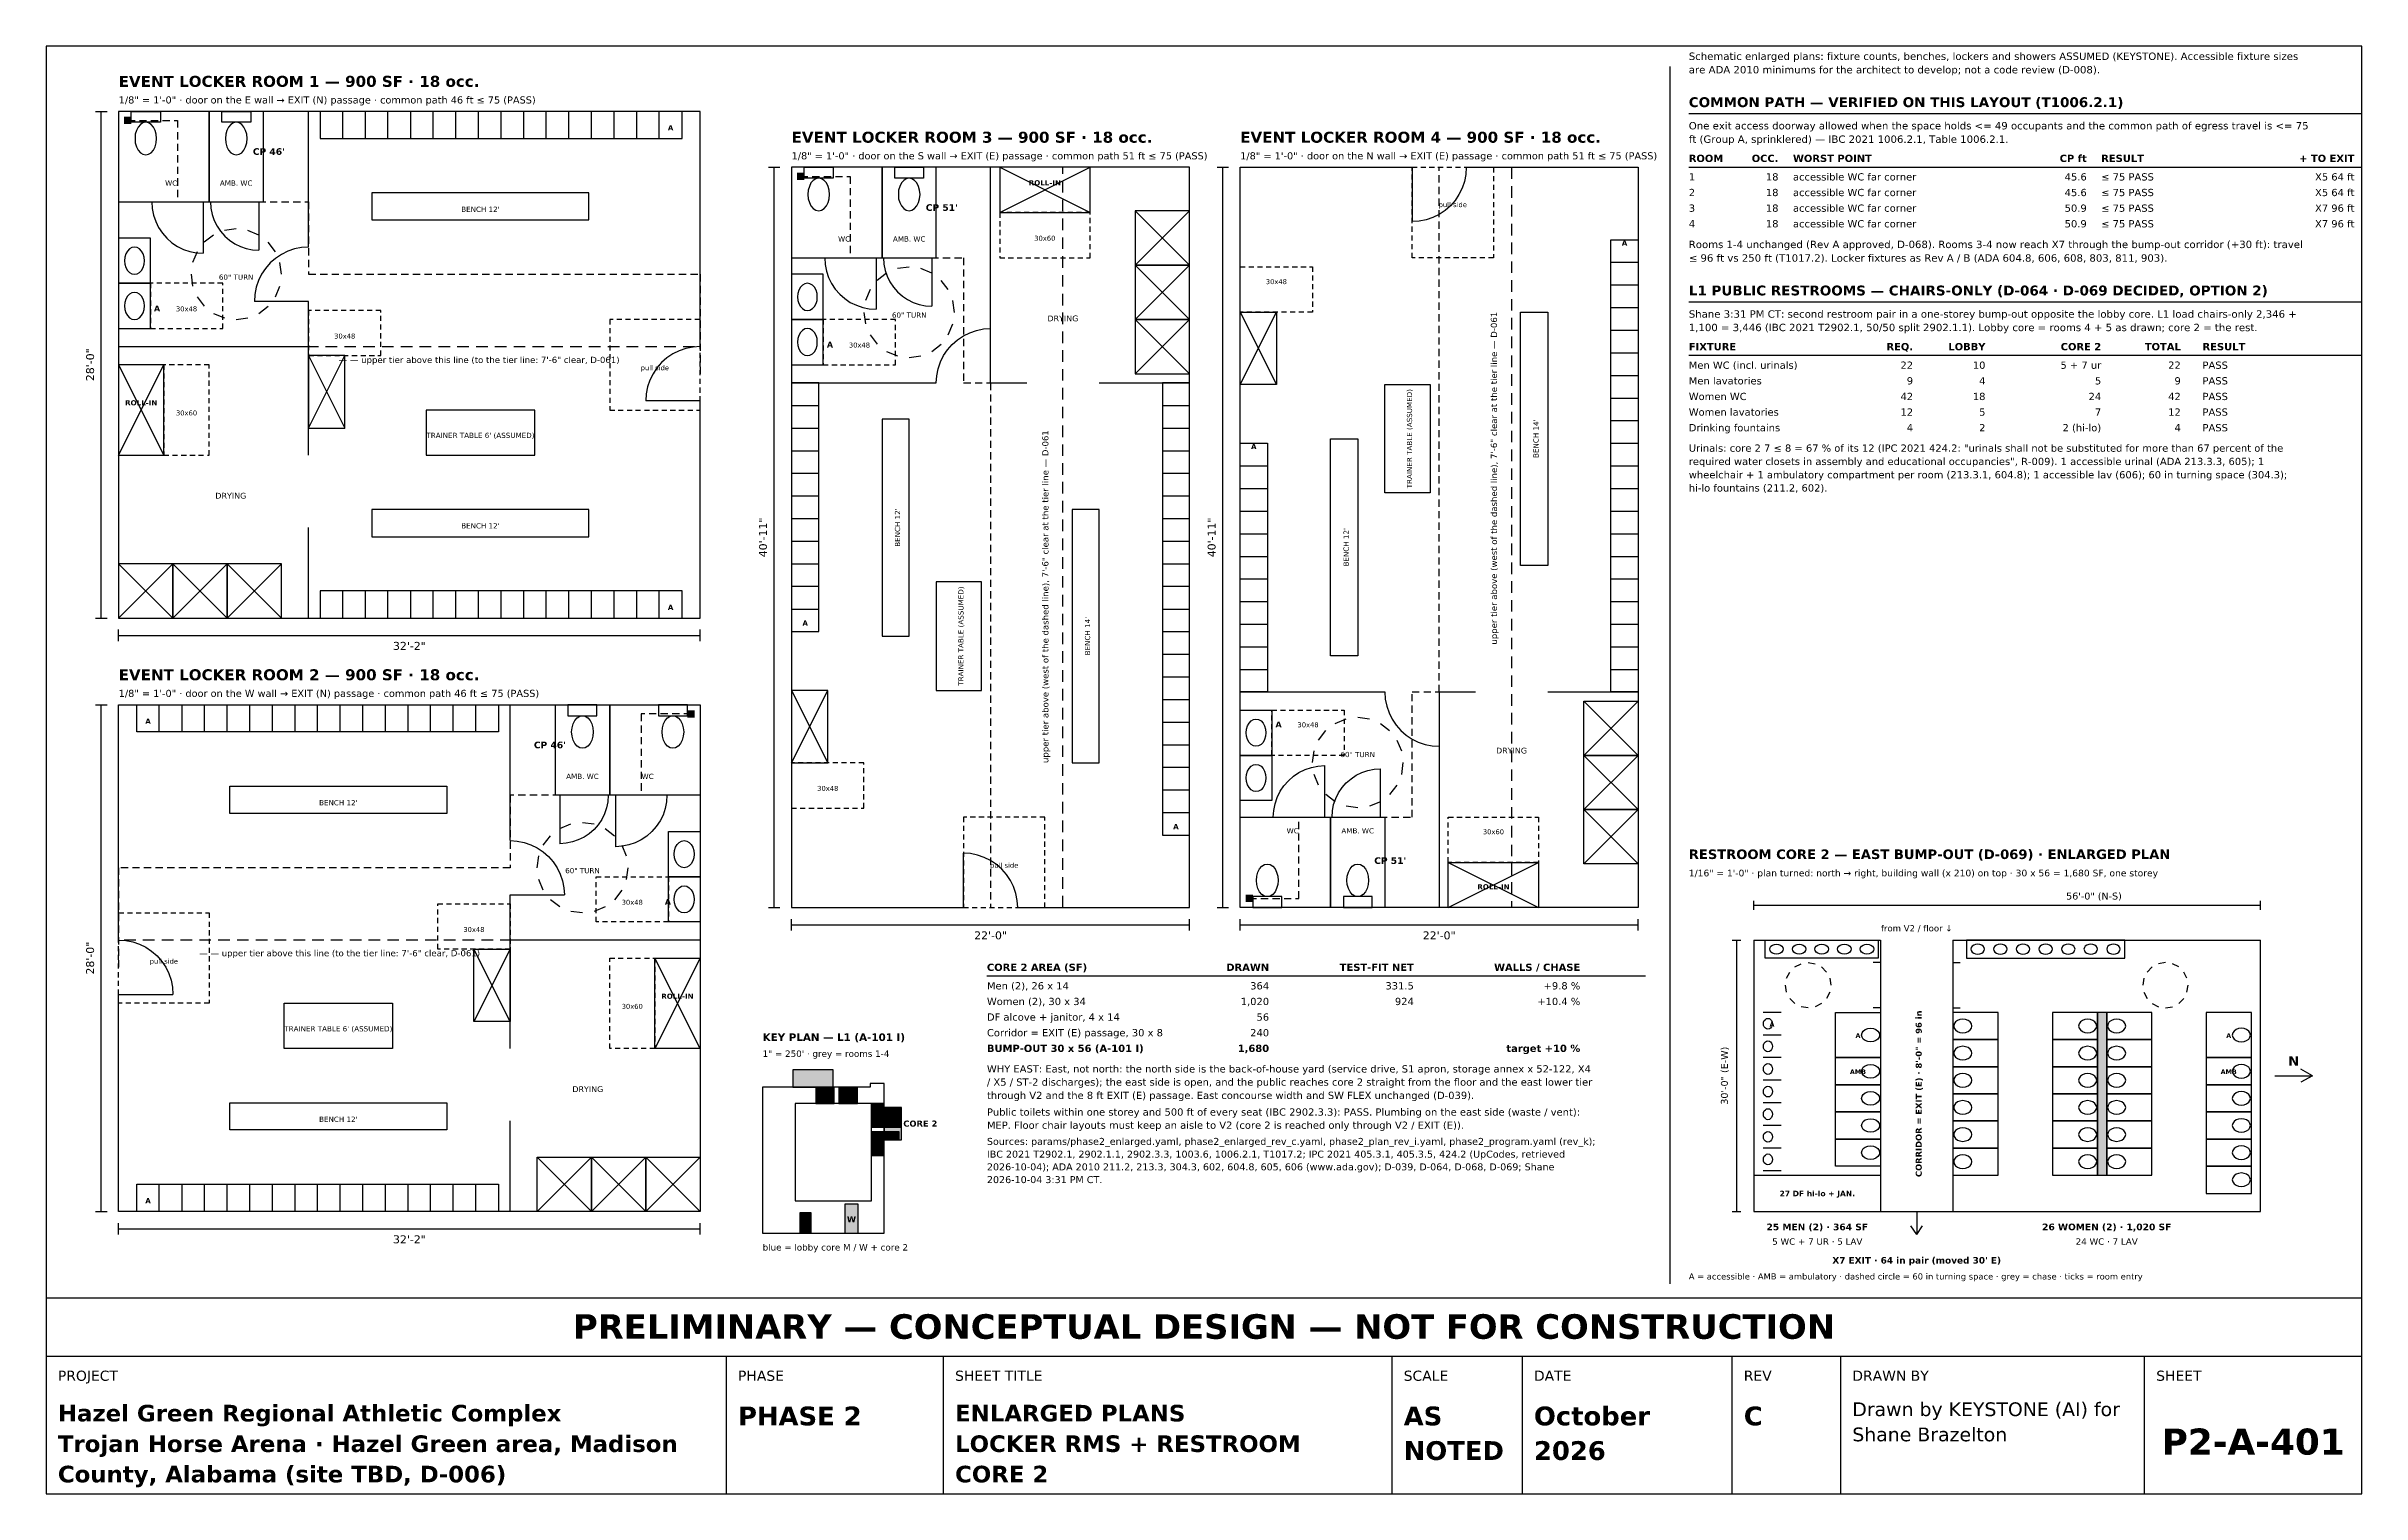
# Model space of a CAD drawing. Header units: inches. Extents: x 0.5 to 16.5, y 0.5 to 10.5.
import ezdxf
from ezdxf.enums import TextEntityAlignment as Align

# ---------------------------------------------------------------- set-up
doc = ezdxf.new("R2010")
doc.units = ezdxf.units.IN
doc.header["$MEASUREMENT"] = 0
for name, color, linetype in [('A-ANNO-DIMS', 7, 'Continuous'), ('A-ANNO-TEXT', 7, 'Continuous'), ('A-CLER-ADA', 7, 'Continuous'), ('A-DOOR', 7, 'Continuous'), ('A-WALL', 7, 'Continuous'), ('A-WALL-PRTN', 7, 'Continuous'), ('G-ANNO-TABL', 7, 'Continuous'), ('G-ANNO-TTLB', 7, 'Continuous'), ('LS-CPTH', 7, 'Continuous'), ('P-FIXT', 7, 'Continuous')]:
    doc.layers.add(name, color=color, linetype=linetype)
doc.styles.add('KS-BOLD', font='DejaVuSans-Bold.ttf')
doc.styles.add('KS-REG', font='DejaVuSans.ttf')

msp = doc.modelspace()

# ---------------------------------------------------------------- texts
at = {"layer": 'A-ANNO-DIMS', "style": 'KS-REG'}
for s, height, p in [('28\'-0"', 0.055, (0.83, 8.3)), ('40\'-11"', 0.055, (5.48, 7.107)), ('40\'-11"', 0.055, (8.58, 7.107)), ('28\'-0"', 0.055, (0.83, 4.2)), ('30\'-0" (E-W)', 0.048, (12.12, 3.388))]:
    msp.add_text(s, height=height, rotation=90, dxfattribs=at).set_placement(p, align=Align.CENTER)
at = {"layer": 'A-ANNO-DIMS'}
for s, height, style, p in [('32\'-2"', 0.055, 'KS-REG', (3.009, 6.33)), ('56\'-0" (N-S)', 0.048, 'KS-REG', (14.65, 4.605)), ('22\'-0"', 0.055, 'KS-REG', (7.025, 4.33)), ('22\'-0"', 0.055, 'KS-REG', (10.125, 4.33)), ('N', 0.065, 'KS-BOLD', (16.03, 3.457)), ('32\'-2"', 0.055, 'KS-REG', (3.009, 2.23))]:
    msp.add_text(s, height=height, dxfattribs=dict(at, style=style)).set_placement(p, align=Align.CENTER)
at = {"layer": 'A-ANNO-TEXT'}
for s, height, style, p in [('Schematic enlarged plans: fixture counts, benches, lockers and showers ASSUMED (KEYSTONE). Accessible fixture sizes', 0.051, 'KS-REG', (11.85, 10.406)), ('EVENT LOCKER ROOM 1 — 900 SF · 18 occ.', 0.076, 'KS-BOLD', (1, 10.22)), ('are ADA 2010 minimums for the architect to develop; not a code review (D-008).', 0.051, 'KS-REG', (11.85, 10.313)), ('1/8" = 1\'-0" · door on the E wall → EXIT (N) passage · common path 46 ft ≤ 75 (PASS)', 0.049, 'KS-REG', (1, 10.105)), ('COMMON PATH — VERIFIED ON THIS LAYOUT (T1006.2.1)', 0.068, 'KS-BOLD', (11.85, 10.08)), ('One exit access doorway allowed when the space holds <= 49 occupants and the common path of egress travel is <= 75', 0.051, 'KS-REG', (11.85, 9.926)), ('1/8" = 1\'-0" · door on the S wall → EXIT (E) passage · common path 51 ft ≤ 75 (PASS)', 0.049, 'KS-REG', (5.65, 9.719)), ('EVENT LOCKER ROOM 3 — 900 SF · 18 occ.', 0.076, 'KS-BOLD', (5.65, 9.834)), ('1/8" = 1\'-0" · door on the N wall → EXIT (E) passage · common path 51 ft ≤ 75 (PASS)', 0.049, 'KS-REG', (8.75, 9.719)), ('EVENT LOCKER ROOM 4 — 900 SF · 18 occ.', 0.076, 'KS-BOLD', (8.75, 9.834)), ('ft (Group A, sprinklered) — IBC 2021 1006.2.1, Table 1006.2.1.', 0.051, 'KS-REG', (11.85, 9.833)), ('Rooms 1-4 unchanged (Rev A approved, D-068). Rooms 3-4 now reach X7 through the bump-out corridor (+30 ft): travel', 0.051, 'KS-REG', (11.85, 9.106)), ('≤ 96 ft vs 250 ft (T1017.2). Locker fixtures as Rev A / B (ADA 604.8, 606, 608, 803, 811, 903).', 0.051, 'KS-REG', (11.85, 9.012)), ('L1 PUBLIC RESTROOMS — CHAIRS-ONLY (D-064 · D-069 DECIDED, OPTION 2)', 0.068, 'KS-BOLD', (11.85, 8.779)), ('A', 0.04, 'KS-BOLD', (1.244, 8.669)), ('Shane 3:31 PM CT: second restroom pair in a one-storey bump-out opposite the lobby core. L1 load chairs-only 2,346 +', 0.051, 'KS-REG', (11.85, 8.625)), ('1,100 = 3,446 (IBC 2021 T2902.1, 50/50 split 2902.1.1). Lobby core = rooms 4 + 5 as drawn; core 2 = the rest.', 0.051, 'KS-REG', (11.85, 8.532)), ('A', 0.04, 'KS-BOLD', (5.894, 8.419)), ('Urinals: core 2 7 ≤ 8 = 67 % of its 12 (IPC 2021 424.2: "urinals shall not be substituted for more than 67 percent of the', 0.05, 'KS-REG', (11.85, 7.699)), ('wheelchair + 1 ambulatory compartment per room (213.3.1, 604.8); 1 accessible lav (606); 60 in turning space (304.3);', 0.05, 'KS-REG', (11.85, 7.515)), ('required water closets in assembly and educational occupancies", R-009). 1 accessible urinal (ADA 213.3.3, 605); 1', 0.05, 'KS-REG', (11.85, 7.607)), ('hi-lo fountains (211.2, 602).', 0.05, 'KS-REG', (11.85, 7.424)), ('EVENT LOCKER ROOM 2 — 900 SF · 18 occ.', 0.076, 'KS-BOLD', (1, 6.12)), ('1/8" = 1\'-0" · door on the W wall → EXIT (N) passage · common path 46 ft ≤ 75 (PASS)', 0.049, 'KS-REG', (1, 6.005)), ('A', 0.04, 'KS-BOLD', (8.994, 5.795)), ('1/16" = 1\'-0" · plan turned: north → right, building wall (x 210) on top · 30 x 56 = 1,680 SF, one storey', 0.046, 'KS-REG', (11.85, 4.765)), ('RESTROOM CORE 2 — EAST BUMP-OUT (D-069) · ENLARGED PLAN', 0.066, 'KS-BOLD', (11.85, 4.885)), ('A', 0.04, 'KS-BOLD', (4.774, 4.569)), ('KEY PLAN — L1 (A-101 I)', 0.052, 'KS-BOLD', (5.45, 3.628)), ('1" = 250\' · grey = rooms 1-4', 0.044, 'KS-REG', (5.45, 3.518)), ('/ X5 / ST-2 discharges); the east side is open, and the public reaches core 2 straight from the floor and the east lower tier', 0.05, 'KS-REG', (7, 3.319)), ('WHY EAST: East, not north: the north side is the back-of-house yard (service drive, S1 apron, storage annex x 52-122, X4', 0.05, 'KS-REG', (7, 3.41)), ('through V2 and the 8 ft EXIT (E) passage. East concourse width and SW FLEX unchanged (D-039).', 0.05, 'KS-REG', (7, 3.227)), ('CORE 2', 0.042, 'KS-BOLD', (6.422, 3.036)), ('Public toilets within one storey and 500 ft of every seat (IBC 2902.3.3): PASS. Plumbing on the east side (waste / vent):', 0.05, 'KS-REG', (7, 3.112)), ('MEP. Floor chair layouts must keep an aisle to V2 (core 2 is reached only through V2 / EXIT (E)).', 0.05, 'KS-REG', (7, 3.021)), ('Sources: params/phase2_enlarged.yaml, phase2_enlarged_rev_c.yaml, phase2_plan_rev_i.yaml, phase2_program.yaml (rev_k);', 0.048, 'KS-REG', (7, 2.91)), ('2026-10-04); ADA 2010 211.2, 213.3, 304.3, 602, 604.8, 605, 606 (www.ada.gov); D-039, D-064, D-068, D-069; Shane', 0.048, 'KS-REG', (7, 2.734)), ('IBC 2021 T2902.1, 2902.1.1, 2902.3.3, 1003.6, 1006.2.1, T1017.2; IPC 2021 405.3.1, 405.3.5, 424.2 (UpCodes, retrieved', 0.048, 'KS-REG', (7, 2.822)), ('2026-10-04 3:31 PM CT.', 0.048, 'KS-REG', (7, 2.646)), ('blue = lobby core M / W + core 2', 0.044, 'KS-REG', (5.45, 2.18)), ('A = accessible · AMB = ambulatory · dashed circle = 60 in turning space · grey = chase · ticks = room entry', 0.042, 'KS-REG', (11.85, 1.98))]:
    msp.add_text(s, height=height, dxfattribs=dict(at, style=style)).set_placement(p)
for s, height, style, p in [('A', 0.036, 'KS-BOLD', (4.814, 9.919)), ('WC', 0.036, 'KS-REG', (1.363, 9.537)), ('AMB. WC', 0.036, 'KS-REG', (1.812, 9.537)), ('ROLL-IN', 0.036, 'KS-BOLD', (7.4, 9.539)), ("BENCH 12'", 0.036, 'KS-REG', (3.5, 9.356)), ('WC', 0.036, 'KS-REG', (6.013, 9.151)), ('AMB. WC', 0.036, 'KS-REG', (6.463, 9.151)), ('A', 0.036, 'KS-BOLD', (11.406, 9.123)), ('DRYING', 0.04, 'KS-REG', (7.525, 8.6)), ('— — upper tier above this line (to the tier line: 7\'-6" clear, D-061)', 0.043, 'KS-REG', (3.491, 8.312)), ('ROLL-IN', 0.036, 'KS-BOLD', (1.156, 8.019)), ("TRAINER TABLE 6' (ASSUMED)", 0.036, 'KS-REG', (3.5, 7.794)), ('A', 0.036, 'KS-BOLD', (8.844, 7.717)), ('DRYING', 0.04, 'KS-REG', (1.775, 7.375)), ("BENCH 12'", 0.036, 'KS-REG', (3.5, 7.169)), ('A', 0.036, 'KS-BOLD', (4.814, 6.606)), ('A', 0.036, 'KS-BOLD', (5.744, 6.497)), ('A', 0.036, 'KS-BOLD', (1.203, 5.819)), ('DRYING', 0.04, 'KS-REG', (10.625, 5.614)), ('AMB. WC', 0.036, 'KS-REG', (4.205, 5.438)), ('WC', 0.036, 'KS-REG', (4.655, 5.438)), ("BENCH 12'", 0.036, 'KS-REG', (2.518, 5.256)), ('A', 0.036, 'KS-BOLD', (8.306, 5.091)), ('WC', 0.036, 'KS-REG', (9.113, 5.062)), ('AMB. WC', 0.036, 'KS-REG', (9.562, 5.062)), ('ROLL-IN', 0.036, 'KS-BOLD', (10.5, 4.675)), ('from V2 / floor ↓', 0.043, 'KS-REG', (13.425, 4.385)), ('— — upper tier above this line (to the tier line: 7\'-6" clear, D-061)', 0.043, 'KS-REG', (2.527, 4.213)), ('ROLL-IN', 0.036, 'KS-BOLD', (4.861, 3.919)), ("TRAINER TABLE 6' (ASSUMED)", 0.036, 'KS-REG', (2.518, 3.694)), ('A', 0.032, 'KS-BOLD', (12.425, 3.727)), ('A', 0.032, 'KS-BOLD', (13.019, 3.649)), ('A', 0.032, 'KS-BOLD', (15.581, 3.649)), ('AMB', 0.032, 'KS-BOLD', (13.019, 3.399)), ('AMB', 0.032, 'KS-BOLD', (15.581, 3.399)), ('DRYING', 0.04, 'KS-REG', (4.242, 3.275)), ('1', 0.042, 'KS-BOLD', (5.881, 3.227)), ('2', 0.042, 'KS-BOLD', (6.042, 3.227)), ("BENCH 12'", 0.036, 'KS-REG', (2.518, 3.069)), ('3', 0.042, 'KS-BOLD', (6.246, 3.089)), ('4', 0.042, 'KS-BOLD', (6.246, 2.894)), ('27 DF hi-lo + JAN.', 0.038, 'KS-BOLD', (12.738, 2.555)), ('A', 0.036, 'KS-BOLD', (1.203, 2.506)), ('W', 0.042, 'KS-BOLD', (6.064, 2.375)), ('M', 0.042, 'KS-BOLD', (5.746, 2.345)), ('25 MEN (2) · 364 SF', 0.046, 'KS-BOLD', (12.738, 2.32)), ('5 WC + 7 UR · 5 LAV', 0.044, 'KS-REG', (12.738, 2.22)), ('26 WOMEN (2) · 1,020 SF', 0.046, 'KS-BOLD', (14.738, 2.32)), ('24 WC · 7 LAV', 0.044, 'KS-REG', (14.738, 2.22)), ("X7 EXIT · 64 in pair (moved 30' E)", 0.045, 'KS-BOLD', (13.425, 2.09))]:
    msp.add_text(s, height=height, dxfattribs=dict(at, style=style)).set_placement(p, align=Align.CENTER)
for s, height, style, p in [('upper tier above (west of the dashed line), 7\'-6" clear at the tier line — D-061', 0.043, 'KS-REG', (10.525, 7.516)), ('TRAINER TABLE (ASSUMED)', 0.036, 'KS-REG', (9.938, 7.789)), ('upper tier above (west of the dashed line), 7\'-6" clear at the tier line — D-061', 0.043, 'KS-REG', (7.425, 6.698)), ("BENCH 14'", 0.036, 'KS-REG', (10.812, 7.789)), ("BENCH 12'", 0.036, 'KS-REG', (6.4, 7.175)), ("BENCH 12'", 0.036, 'KS-REG', (9.5, 7.039)), ('TRAINER TABLE (ASSUMED)', 0.036, 'KS-REG', (6.838, 6.425)), ("BENCH 14'", 0.036, 'KS-REG', (7.713, 6.425)), ('CORRIDOR = EXIT (E) · 8\'-0" = 96 in', 0.042, 'KS-BOLD', (13.46, 3.263))]:
    msp.add_text(s, height=height, rotation=90, dxfattribs=dict(at, style=style)).set_placement(p, align=Align.CENTER)
at = {"layer": 'A-CLER-ADA', "style": 'KS-REG'}
for s, height, p in [('pull side', 0.034, (10.219, 9.389)), ('30x60', 0.034, (7.4, 9.157)), ('60" TURN', 0.036, (1.812, 8.887)), ('30x48', 0.034, (9, 8.857)), ('30x48', 0.034, (1.469, 8.669)), ('60" TURN', 0.036, (6.463, 8.625)), ('30x48', 0.034, (2.562, 8.481)), ('30x48', 0.034, (6.119, 8.419)), ('pull side', 0.034, (4.705, 8.262)), ('30x60', 0.034, (1.469, 7.95)), ('30x48', 0.034, (9.219, 5.795)), ('60" TURN', 0.036, (9.562, 5.589)), ('30x48', 0.034, (5.9, 5.356)), ('30x60', 0.034, (10.5, 5.056)), ('60" TURN', 0.036, (4.205, 4.787)), ('pull side', 0.034, (7.119, 4.825)), ('30x48', 0.034, (4.549, 4.569)), ('30x48', 0.034, (3.455, 4.381)), ('pull side', 0.034, (1.312, 4.162)), ('30x60', 0.034, (4.549, 3.85))]:
    msp.add_text(s, height=height, dxfattribs=at).set_placement(p, align=Align.CENTER)
at = {"layer": 'G-ANNO-TABL'}
for s, style, p in [('ROOM', 'KS-BOLD', (11.85, 9.701)), ('1', 'KS-REG', (11.85, 9.573)), ('WORST POINT', 'KS-BOLD', (12.57, 9.701)), ('accessible WC far corner', 'KS-REG', (12.57, 9.573)), ('RESULT', 'KS-BOLD', (14.7, 9.701)), ('≤ 75 PASS', 'KS-REG', (14.7, 9.573)), ('2', 'KS-REG', (11.85, 9.465)), ('accessible WC far corner', 'KS-REG', (12.57, 9.465)), ('≤ 75 PASS', 'KS-REG', (14.7, 9.465)), ('4', 'KS-REG', (11.85, 9.249)), ('3', 'KS-REG', (11.85, 9.357)), ('accessible WC far corner', 'KS-REG', (12.57, 9.357)), ('accessible WC far corner', 'KS-REG', (12.57, 9.249)), ('≤ 75 PASS', 'KS-REG', (14.7, 9.357)), ('≤ 75 PASS', 'KS-REG', (14.7, 9.249)), ('FIXTURE', 'KS-BOLD', (11.85, 8.4)), ('Men WC (incl. urinals)', 'KS-REG', (11.85, 8.272)), ('RESULT', 'KS-BOLD', (15.4, 8.4)), ('PASS', 'KS-REG', (15.4, 8.272)), ('Men lavatories', 'KS-REG', (11.85, 8.164)), ('PASS', 'KS-REG', (15.4, 8.164)), ('Women WC', 'KS-REG', (11.85, 8.056)), ('Women lavatories', 'KS-REG', (11.85, 7.948)), ('PASS', 'KS-REG', (15.4, 8.056)), ('Drinking fountains', 'KS-REG', (11.85, 7.84)), ('PASS', 'KS-REG', (15.4, 7.948)), ('PASS', 'KS-REG', (15.4, 7.84)), ('CORE 2 AREA (SF)', 'KS-BOLD', (7, 4.112)), ('Men (2), 26 x 14', 'KS-REG', (7, 3.984)), ('Women (2), 30 x 34', 'KS-REG', (7, 3.876)), ('Corridor = EXIT (E) passage, 30 x 8', 'KS-REG', (7, 3.66)), ('DF alcove + janitor, 4 x 14', 'KS-REG', (7, 3.768)), ('BUMP-OUT 30 x 56 (A-101 I)', 'KS-BOLD', (7, 3.552))]:
    msp.add_text(s, height=0.05, dxfattribs=dict(at, style=style)).set_placement(p)
for s, style, p in [('OCC.', 'KS-BOLD', (12.47, 9.701)), ('18', 'KS-REG', (12.47, 9.573)), ('CP ft', 'KS-BOLD', (14.6, 9.701)), ('45.6', 'KS-REG', (14.6, 9.573)), ('+ TO EXIT', 'KS-BOLD', (16.45, 9.701)), ('X5 64 ft', 'KS-REG', (16.45, 9.573)), ('18', 'KS-REG', (12.47, 9.465)), ('45.6', 'KS-REG', (14.6, 9.465)), ('X5 64 ft', 'KS-REG', (16.45, 9.465)), ('18', 'KS-REG', (12.47, 9.357)), ('18', 'KS-REG', (12.47, 9.249)), ('50.9', 'KS-REG', (14.6, 9.357)), ('50.9', 'KS-REG', (14.6, 9.249)), ('X7 96 ft', 'KS-REG', (16.45, 9.357)), ('X7 96 ft', 'KS-REG', (16.45, 9.249)), ('REQ.', 'KS-BOLD', (13.4, 8.4)), ('22', 'KS-REG', (13.4, 8.272)), ('LOBBY', 'KS-BOLD', (13.9, 8.4)), ('10', 'KS-REG', (13.9, 8.272)), ('5 + 7 ur', 'KS-REG', (14.7, 8.272)), ('CORE 2', 'KS-BOLD', (14.7, 8.4)), ('TOTAL', 'KS-BOLD', (15.25, 8.4)), ('22', 'KS-REG', (15.25, 8.272)), ('9', 'KS-REG', (13.4, 8.164)), ('4', 'KS-REG', (13.9, 8.164)), ('5', 'KS-REG', (14.7, 8.164)), ('9', 'KS-REG', (15.25, 8.164)), ('42', 'KS-REG', (13.4, 8.056)), ('18', 'KS-REG', (13.9, 8.056)), ('24', 'KS-REG', (14.7, 8.056)), ('42', 'KS-REG', (15.25, 8.056)), ('12', 'KS-REG', (13.4, 7.948)), ('4', 'KS-REG', (13.4, 7.84)), ('2', 'KS-REG', (13.9, 7.84)), ('5', 'KS-REG', (13.9, 7.948)), ('2 (hi-lo)', 'KS-REG', (14.7, 7.84)), ('7', 'KS-REG', (14.7, 7.948)), ('12', 'KS-REG', (15.25, 7.948)), ('4', 'KS-REG', (15.25, 7.84)), ('DRAWN', 'KS-BOLD', (8.95, 4.112)), ('TEST-FIT NET', 'KS-BOLD', (9.95, 4.112)), ('WALLS / CHASE', 'KS-BOLD', (11.1, 4.112)), ('364', 'KS-REG', (8.95, 3.984)), ('331.5', 'KS-REG', (9.95, 3.984)), ('+9.8 %', 'KS-REG', (11.1, 3.984)), ('1,020', 'KS-REG', (8.95, 3.876)), ('924', 'KS-REG', (9.95, 3.876)), ('+10.4 %', 'KS-REG', (11.1, 3.876)), ('240', 'KS-REG', (8.95, 3.66)), ('56', 'KS-REG', (8.95, 3.768)), ('1,680', 'KS-BOLD', (8.95, 3.552)), ('target +10 %', 'KS-BOLD', (11.1, 3.552))]:
    msp.add_text(s, height=0.05, dxfattribs=dict(at, style=style)).set_placement(p, align=Align.RIGHT)
at = {"layer": 'G-ANNO-TTLB', "style": 'KS-BOLD'}
for s, height, p in [('PRELIMINARY — CONCEPTUAL DESIGN — NOT FOR CONSTRUCTION', 0.17, (8.5, 1.57)), ('P2-A-401', 0.18, (15.75, 0.77))]:
    msp.add_text(s, height=height, dxfattribs=at).set_placement(p, align=Align.CENTER)
at = {"layer": 'G-ANNO-TTLB'}
for s, height, style, p in [('PROJECT', 0.07, 'KS-REG', (0.58, 1.28)), ('PHASE', 0.07, 'KS-REG', (5.28, 1.28)), ('SHEET TITLE', 0.07, 'KS-REG', (6.78, 1.28)), ('SCALE', 0.07, 'KS-REG', (9.88, 1.28)), ('DATE', 0.07, 'KS-REG', (10.78, 1.28)), ('REV', 0.07, 'KS-REG', (12.23, 1.28)), ('DRAWN BY', 0.07, 'KS-REG', (12.98, 1.28)), ('SHEET', 0.07, 'KS-REG', (15.08, 1.28)), ('Drawn by KEYSTONE (AI) for', 0.095, 'KS-REG', (12.98, 1.036)), ('Hazel Green Regional Athletic Complex', 0.115, 'KS-BOLD', (0.58, 0.999)), ('PHASE 2', 0.13, 'KS-BOLD', (5.28, 0.972)), ('ENLARGED PLANS', 0.115, 'KS-BOLD', (6.78, 0.999)), ('AS', 0.13, 'KS-BOLD', (9.88, 0.972)), ('October', 0.13, 'KS-BOLD', (10.78, 0.972)), ('C', 0.13, 'KS-BOLD', (12.23, 0.972)), ('Shane Brazelton', 0.095, 'KS-REG', (12.98, 0.862)), ('Trojan Horse Arena · Hazel Green area, Madison', 0.115, 'KS-BOLD', (0.58, 0.788)), ('LOCKER RMS + RESTROOM', 0.115, 'KS-BOLD', (6.78, 0.788)), ('NOTED', 0.13, 'KS-BOLD', (9.88, 0.733)), ('2026', 0.13, 'KS-BOLD', (10.78, 0.733)), ('County, Alabama (site TBD, D-006)', 0.115, 'KS-BOLD', (0.58, 0.578)), ('CORE 2', 0.115, 'KS-BOLD', (6.78, 0.578))]:
    msp.add_text(s, height=height, dxfattribs=dict(at, style=style)).set_placement(p)
at = {"layer": 'LS-CPTH', "style": 'KS-BOLD'}
for s, p in [("CP 46'", (2.038, 9.75)), ("CP 51'", (6.688, 9.363)), ("CP 46'", (3.98, 5.65)), ("CP 51'", (9.787, 4.851))]:
    msp.add_text(s, height=0.046, dxfattribs=at).set_placement(p, align=Align.CENTER)

# ---------------------------------------------------------------- hatches: boundary and pattern name
at = {"layer": 'A-ANNO-TEXT', "true_color": 0xbbbbbb}
for points in [[(5.817, 3.196), (5.945, 3.196), (5.945, 3.308), (5.817, 3.308)], [(5.977, 3.196), (6.106, 3.196), (6.106, 3.308), (5.977, 3.308)], [(6.202, 3.032), (6.29, 3.032), (6.29, 3.196), (6.202, 3.196)], [(6.202, 2.837), (6.29, 2.837), (6.29, 3), (6.202, 3)]]:
    msp.add_hatch(color=7, dxfattribs=at).paths.add_polyline_path(points)
at = {"layer": 'A-ANNO-TEXT', "true_color": 0xbfd7ea}
for points in [[(6.29, 3.032), (6.41, 3.032), (6.41, 3.168), (6.29, 3.168)], [(6.29, 2.944), (6.394, 2.944), (6.394, 3), (6.29, 3)], [(5.706, 2.3), (5.786, 2.3), (5.786, 2.44), (5.706, 2.44)], [(6.018, 2.3), (6.11, 2.3), (6.11, 2.5), (6.018, 2.5)]]:
    msp.add_hatch(color=7, dxfattribs=at).paths.add_polyline_path(points)
at = {"layer": 'A-WALL', "true_color": 0xf4f4f4}
for points in [[(5.658, 3.308), (5.938, 3.308), (5.938, 3.428), (5.658, 3.428)], [(6.29, 2.944), (6.41, 2.944), (6.41, 3.168), (6.29, 3.168)]]:
    msp.add_hatch(color=7, dxfattribs=at).paths.add_polyline_path(points)
at = {"layer": 'A-WALL-PRTN', "true_color": 0xd8d8d8}
msp.add_hatch(color=7, dxfattribs=at).paths.add_polyline_path([(14.675, 3.825), (14.675, 2.7), (14.738, 2.7), (14.738, 3.825)])
at = {"layer": 'LS-CPTH', "true_color": 0x000000}
for points in [[(1.038, 9.963), (1.087, 9.963), (1.087, 10.013), (1.038, 10.013)], [(5.688, 9.576), (5.738, 9.576), (5.738, 9.626), (5.688, 9.626)], [(4.93, 5.862), (4.98, 5.862), (4.98, 5.913), (4.93, 5.913)], [(8.787, 4.587), (8.838, 4.587), (8.838, 4.638), (8.787, 4.638)]]:
    msp.add_hatch(color=7, dxfattribs=at).paths.add_polyline_path(points)

# ---------------------------------------------------------------- linework, layer by layer
at = {"layer": 'A-ANNO-DIMS'}
for p, q in [((0.84, 10.05), (0.92, 10.05)), ((0.88, 6.55), (0.88, 10.05)), ((5.49, 9.664), (5.57, 9.664)), ((5.53, 4.55), (5.53, 9.664)), ((8.59, 9.664), (8.67, 9.664)), ((8.63, 4.55), (8.63, 9.664)), ((0.84, 6.55), (0.92, 6.55)), ((1, 6.39), (1, 6.47)), ((1, 6.43), (5.018, 6.43)), ((5.018, 6.39), (5.018, 6.47)), ((0.84, 5.95), (0.92, 5.95)), ((0.88, 2.45), (0.88, 5.95)), ((5.49, 4.55), (5.57, 4.55)), ((8.59, 4.55), (8.67, 4.55)), ((12.3, 4.535), (12.3, 4.595)), ((12.3, 4.565), (15.8, 4.565)), ((15.8, 4.535), (15.8, 4.595)), ((5.65, 4.39), (5.65, 4.47)), ((5.65, 4.43), (8.4, 4.43)), ((8.4, 4.39), (8.4, 4.47)), ((8.75, 4.39), (8.75, 4.47)), ((8.75, 4.43), (11.5, 4.43)), ((11.5, 4.39), (11.5, 4.47)), ((12.15, 4.325), (12.21, 4.325)), ((12.18, 4.325), (12.18, 2.45)), ((15.9, 3.388), (16.16, 3.388)), ((16.16, 3.388), (16.08, 3.433)), ((16.16, 3.388), (16.08, 3.343)), ((0.84, 2.45), (0.92, 2.45)), ((12.15, 2.45), (12.21, 2.45)), ((1, 2.29), (1, 2.37)), ((1, 2.33), (5.018, 2.33)), ((5.018, 2.29), (5.018, 2.37))]:
    msp.add_line(p, q, dxfattribs=at)
msp.add_lwpolyline([(5.674, 2.524), (6.202, 2.524), (6.202, 3.196), (5.674, 3.196)], close=True, dxfattribs=at)
at = {"layer": 'A-ANNO-TEXT'}
for p, q in [((11.72, 10.36), (11.72, 1.95)), ((11.85, 10.035), (16.5, 10.035)), ((7.525, 9.62), (7.525, 9.664)), ((10.625, 9.664), (10.625, 9.584)), ((7.525, 9.49), (7.525, 9.57)), ((10.625, 9.534), (10.625, 9.454)), ((7.525, 9.36), (7.525, 9.44)), ((7.525, 9.23), (7.525, 9.31)), ((10.625, 9.404), (10.625, 9.324)), ((7.525, 9.1), (7.525, 9.18)), ((10.625, 9.274), (10.625, 9.194)), ((10.625, 9.144), (10.625, 9.064)), ((7.525, 8.97), (7.525, 9.05)), ((10.625, 9.014), (10.625, 8.934)), ((7.525, 8.84), (7.525, 8.92)), ((10.625, 8.884), (10.625, 8.804)), ((7.525, 8.71), (7.525, 8.79)), ((7.525, 8.58), (7.525, 8.66)), ((10.625, 8.754), (10.625, 8.674)), ((11.85, 8.734), (16.5, 8.734)), ((7.525, 8.45), (7.525, 8.53)), ((10.625, 8.624), (10.625, 8.544)), ((10.625, 8.494), (10.625, 8.414)), ((1, 8.425), (1.08, 8.425)), ((1.13, 8.425), (1.21, 8.425)), ((1.26, 8.425), (1.34, 8.425)), ((1.39, 8.425), (1.47, 8.425)), ((1.52, 8.425), (1.6, 8.425)), ((1.65, 8.425), (1.73, 8.425)), ((1.78, 8.425), (1.86, 8.425)), ((1.91, 8.425), (1.99, 8.425)), ((2.04, 8.425), (2.12, 8.425)), ((2.17, 8.425), (2.25, 8.425)), ((2.3, 8.425), (2.38, 8.425)), ((2.43, 8.425), (2.51, 8.425)), ((2.56, 8.425), (2.64, 8.425)), ((2.69, 8.425), (2.77, 8.425)), ((2.82, 8.425), (2.9, 8.425)), ((2.95, 8.425), (3.03, 8.425)), ((3.08, 8.425), (3.16, 8.425)), ((3.21, 8.425), (3.29, 8.425)), ((3.34, 8.425), (3.42, 8.425)), ((3.47, 8.425), (3.55, 8.425)), ((3.6, 8.425), (3.68, 8.425)), ((3.73, 8.425), (3.81, 8.425)), ((3.86, 8.425), (3.94, 8.425)), ((3.99, 8.425), (4.07, 8.425)), ((4.12, 8.425), (4.2, 8.425)), ((4.25, 8.425), (4.33, 8.425)), ((4.38, 8.425), (4.46, 8.425)), ((4.51, 8.425), (4.59, 8.425)), ((4.64, 8.425), (4.72, 8.425)), ((4.77, 8.425), (4.85, 8.425)), ((4.9, 8.425), (4.98, 8.425)), ((7.525, 8.32), (7.525, 8.4)), ((10.625, 8.364), (10.625, 8.284)), ((7.525, 8.19), (7.525, 8.27)), ((10.625, 8.234), (10.625, 8.154)), ((7.525, 8.06), (7.525, 8.14)), ((7.525, 7.93), (7.525, 8.01)), ((10.625, 8.104), (10.625, 8.024)), ((7.525, 7.8), (7.525, 7.88)), ((10.625, 7.974), (10.625, 7.894)), ((10.625, 7.844), (10.625, 7.764)), ((7.525, 7.67), (7.525, 7.75)), ((10.625, 7.714), (10.625, 7.634)), ((7.525, 7.54), (7.525, 7.62)), ((10.625, 7.584), (10.625, 7.504)), ((7.525, 7.41), (7.525, 7.49)), ((10.625, 7.454), (10.625, 7.374)), ((7.525, 7.28), (7.525, 7.36)), ((7.525, 7.15), (7.525, 7.23)), ((10.625, 7.324), (10.625, 7.244)), ((7.525, 7.02), (7.525, 7.1)), ((10.625, 7.194), (10.625, 7.114)), ((10.625, 7.064), (10.625, 6.984)), ((7.525, 6.89), (7.525, 6.97)), ((10.625, 6.934), (10.625, 6.854)), ((7.525, 6.76), (7.525, 6.84)), ((10.625, 6.804), (10.625, 6.724)), ((7.525, 6.63), (7.525, 6.71)), ((7.525, 6.5), (7.525, 6.58)), ((10.625, 6.674), (10.625, 6.594)), ((7.525, 6.37), (7.525, 6.45)), ((10.625, 6.544), (10.625, 6.464)), ((10.625, 6.414), (10.625, 6.334)), ((7.525, 6.24), (7.525, 6.32)), ((10.625, 6.284), (10.625, 6.204)), ((7.525, 6.11), (7.525, 6.19)), ((10.625, 6.154), (10.625, 6.074)), ((7.525, 5.98), (7.525, 6.06)), ((7.525, 5.85), (7.525, 5.93)), ((10.625, 6.024), (10.625, 5.944)), ((7.525, 5.72), (7.525, 5.8)), ((10.625, 5.894), (10.625, 5.814)), ((10.625, 5.764), (10.625, 5.684)), ((7.525, 5.59), (7.525, 5.67)), ((10.625, 5.634), (10.625, 5.554)), ((7.525, 5.46), (7.525, 5.54)), ((10.625, 5.504), (10.625, 5.424)), ((7.525, 5.33), (7.525, 5.41)), ((10.625, 5.374), (10.625, 5.294)), ((7.525, 5.2), (7.525, 5.28)), ((7.525, 5.07), (7.525, 5.15)), ((10.625, 5.244), (10.625, 5.164)), ((7.525, 4.94), (7.525, 5.02)), ((10.625, 5.114), (10.625, 5.034)), ((10.625, 4.984), (10.625, 4.904)), ((7.525, 4.81), (7.525, 4.89)), ((10.625, 4.854), (10.625, 4.774)), ((7.525, 4.68), (7.525, 4.76)), ((10.625, 4.724), (10.625, 4.644)), ((7.525, 4.55), (7.525, 4.63)), ((10.625, 4.594), (10.625, 4.55)), ((1.118, 4.325), (1.038, 4.325)), ((1.248, 4.325), (1.168, 4.325)), ((1.378, 4.325), (1.298, 4.325)), ((1.508, 4.325), (1.428, 4.325)), ((1.638, 4.325), (1.558, 4.325)), ((1.768, 4.325), (1.688, 4.325)), ((1.898, 4.325), (1.818, 4.325)), ((2.028, 4.325), (1.948, 4.325)), ((2.158, 4.325), (2.078, 4.325)), ((2.288, 4.325), (2.208, 4.325)), ((2.417, 4.325), (2.337, 4.325)), ((2.547, 4.325), (2.467, 4.325)), ((2.677, 4.325), (2.597, 4.325)), ((2.807, 4.325), (2.727, 4.325)), ((2.937, 4.325), (2.857, 4.325)), ((3.067, 4.325), (2.987, 4.325)), ((3.197, 4.325), (3.117, 4.325)), ((3.327, 4.325), (3.247, 4.325)), ((3.457, 4.325), (3.377, 4.325)), ((3.587, 4.325), (3.507, 4.325)), ((3.717, 4.325), (3.637, 4.325)), ((3.848, 4.325), (3.768, 4.325)), ((3.978, 4.325), (3.897, 4.325)), ((4.107, 4.325), (4.027, 4.325)), ((4.237, 4.325), (4.157, 4.325)), ((4.367, 4.325), (4.287, 4.325)), ((4.498, 4.325), (4.417, 4.325)), ((4.628, 4.325), (4.548, 4.325)), ((4.758, 4.325), (4.678, 4.325)), ((4.888, 4.325), (4.808, 4.325)), ((5.018, 4.325), (4.938, 4.325))]:
    msp.add_line(p, q, dxfattribs=at)
for points in [[(5.817, 3.196), (5.945, 3.196), (5.945, 3.308), (5.817, 3.308)], [(5.977, 3.196), (6.106, 3.196), (6.106, 3.308), (5.977, 3.308)], [(6.202, 3.032), (6.29, 3.032), (6.29, 3.196), (6.202, 3.196)], [(6.29, 3.032), (6.41, 3.032), (6.41, 3.168), (6.29, 3.168)], [(6.202, 2.837), (6.29, 2.837), (6.29, 3), (6.202, 3)], [(6.29, 2.944), (6.394, 2.944), (6.394, 3), (6.29, 3)], [(5.706, 2.3), (5.786, 2.3), (5.786, 2.44), (5.706, 2.44)], [(6.018, 2.3), (6.11, 2.3), (6.11, 2.5), (6.018, 2.5)]]:
    msp.add_lwpolyline(points, close=True, dxfattribs=at)
at = {"layer": 'A-CLER-ADA'}
for p, q in [((9.938, 9.664), (9.973, 9.664)), ((9.938, 9.639), (9.938, 9.664)), ((9.938, 9.579), (9.938, 9.614)), ((9.998, 9.664), (10.033, 9.664)), ((10.057, 9.664), (10.092, 9.664)), ((10.117, 9.664), (10.152, 9.664)), ((10.178, 9.664), (10.213, 9.664)), ((10.237, 9.664), (10.272, 9.664)), ((10.297, 9.664), (10.332, 9.664)), ((10.357, 9.664), (10.393, 9.664)), ((10.418, 9.664), (10.453, 9.664)), ((10.477, 9.664), (10.5, 9.664)), ((10.5, 9.664), (10.5, 9.629)), ((10.5, 9.604), (10.5, 9.569)), ((9.938, 9.519), (9.938, 9.554)), ((9.938, 9.459), (9.938, 9.494)), ((10.5, 9.544), (10.5, 9.509)), ((10.5, 9.484), (10.5, 9.449)), ((7.112, 9.351), (7.088, 9.351)), ((7.088, 9.351), (7.088, 9.316)), ((7.088, 9.291), (7.088, 9.256)), ((7.173, 9.351), (7.138, 9.351)), ((7.232, 9.351), (7.197, 9.351)), ((7.293, 9.351), (7.258, 9.351)), ((7.353, 9.351), (7.317, 9.351)), ((7.413, 9.351), (7.378, 9.351)), ((7.473, 9.351), (7.438, 9.351)), ((7.533, 9.351), (7.498, 9.351)), ((7.593, 9.351), (7.558, 9.351)), ((7.653, 9.351), (7.618, 9.351)), ((7.713, 9.351), (7.678, 9.351)), ((7.713, 9.339), (7.713, 9.351)), ((7.713, 9.279), (7.713, 9.314)), ((9.938, 9.399), (9.938, 9.434)), ((9.938, 9.339), (9.938, 9.374)), ((9.938, 9.279), (9.938, 9.314)), ((10.5, 9.424), (10.5, 9.389)), ((10.5, 9.364), (10.5, 9.329)), ((10.5, 9.304), (10.5, 9.269)), ((1.656, 9.196), (1.592, 9.146)), ((1.812, 9.238), (1.732, 9.227)), ((1.969, 9.196), (1.893, 9.227)), ((2.083, 9.081), (2.033, 9.146)), ((7.088, 9.231), (7.088, 9.196)), ((7.088, 9.171), (7.088, 9.136)), ((7.713, 9.219), (7.713, 9.254)), ((7.713, 9.159), (7.713, 9.194)), ((7.713, 9.099), (7.713, 9.134)), ((9.938, 9.219), (9.938, 9.254)), ((9.938, 9.159), (9.938, 9.194)), ((9.938, 9.099), (9.938, 9.134)), ((10.5, 9.244), (10.5, 9.209)), ((10.5, 9.184), (10.5, 9.149)), ((10.5, 9.124), (10.5, 9.089)), ((1.542, 9.081), (1.511, 9.006)), ((2.125, 8.925), (2.114, 9.006)), ((6.463, 8.975), (6.382, 8.964)), ((6.619, 8.933), (6.543, 8.964)), ((7.088, 9.111), (7.088, 9.076)), ((7.088, 9.051), (7.088, 9.039)), ((7.088, 9.039), (7.123, 9.039)), ((7.147, 9.039), (7.183, 9.039)), ((7.208, 9.039), (7.243, 9.039)), ((7.268, 9.039), (7.303, 9.039)), ((7.328, 9.039), (7.363, 9.039)), ((7.388, 9.039), (7.423, 9.039)), ((7.448, 9.039), (7.483, 9.039)), ((7.508, 9.039), (7.543, 9.039)), ((7.568, 9.039), (7.603, 9.039)), ((7.628, 9.039), (7.663, 9.039)), ((7.688, 9.039), (7.713, 9.039)), ((7.713, 9.039), (7.713, 9.074)), ((8.75, 8.976), (8.785, 8.976)), ((8.75, 8.964), (8.75, 8.976)), ((8.81, 8.976), (8.845, 8.976)), ((8.87, 8.976), (8.905, 8.976)), ((8.93, 8.976), (8.965, 8.976)), ((8.99, 8.976), (9.025, 8.976)), ((9.05, 8.976), (9.085, 8.976)), ((9.11, 8.976), (9.145, 8.976)), ((9.17, 8.976), (9.205, 8.976)), ((9.23, 8.976), (9.25, 8.976)), ((9.25, 8.976), (9.25, 8.941)), ((9.938, 9.039), (9.938, 9.074)), ((9.96, 9.039), (9.938, 9.039)), ((10.02, 9.039), (9.985, 9.039)), ((10.08, 9.039), (10.045, 9.039)), ((10.14, 9.039), (10.105, 9.039)), ((10.2, 9.039), (10.165, 9.039)), ((10.26, 9.039), (10.225, 9.039)), ((10.32, 9.039), (10.285, 9.039)), ((10.38, 9.039), (10.345, 9.039)), ((10.44, 9.039), (10.405, 9.039)), ((10.5, 9.039), (10.465, 9.039)), ((10.5, 9.064), (10.5, 9.039)), ((1.239, 8.863), (1.219, 8.863)), ((1.219, 8.863), (1.219, 8.828)), ((1.219, 8.803), (1.219, 8.768)), ((1.299, 8.863), (1.264, 8.863)), ((1.359, 8.863), (1.324, 8.863)), ((1.419, 8.863), (1.384, 8.863)), ((1.479, 8.863), (1.444, 8.863)), ((1.5, 8.925), (1.511, 8.844)), ((1.539, 8.863), (1.504, 8.863)), ((1.599, 8.863), (1.564, 8.863)), ((1.659, 8.863), (1.624, 8.863)), ((1.719, 8.863), (1.684, 8.863)), ((1.719, 8.85), (1.719, 8.863)), ((1.719, 8.79), (1.719, 8.825)), ((2.083, 8.769), (2.114, 8.844)), ((6.192, 8.819), (6.161, 8.743)), ((6.306, 8.933), (6.242, 8.883)), ((6.733, 8.819), (6.683, 8.883)), ((8.75, 8.904), (8.75, 8.939)), ((8.75, 8.844), (8.75, 8.879)), ((8.75, 8.784), (8.75, 8.819)), ((9.25, 8.916), (9.25, 8.881)), ((9.25, 8.856), (9.25, 8.821)), ((1.219, 8.743), (1.219, 8.708)), ((1.219, 8.683), (1.219, 8.648)), ((1.542, 8.769), (1.592, 8.704)), ((1.656, 8.654), (1.732, 8.623)), ((1.719, 8.73), (1.719, 8.765)), ((1.719, 8.67), (1.719, 8.705)), ((1.719, 8.61), (1.719, 8.645)), ((1.969, 8.654), (2.033, 8.704)), ((2.332, 8.675), (2.312, 8.675)), ((2.312, 8.675), (2.312, 8.64)), ((2.393, 8.675), (2.357, 8.675)), ((2.452, 8.675), (2.417, 8.675)), ((2.513, 8.675), (2.478, 8.675)), ((2.572, 8.675), (2.538, 8.675)), ((2.632, 8.675), (2.597, 8.675)), ((2.692, 8.675), (2.658, 8.675)), ((2.752, 8.675), (2.717, 8.675)), ((2.812, 8.675), (2.777, 8.675)), ((2.812, 8.662), (2.812, 8.675)), ((6.15, 8.662), (6.161, 8.582)), ((6.775, 8.662), (6.764, 8.743)), ((8.75, 8.724), (8.75, 8.759)), ((8.75, 8.664), (8.75, 8.699)), ((8.77, 8.664), (8.75, 8.664)), ((8.83, 8.664), (8.795, 8.664)), ((8.89, 8.664), (8.855, 8.664)), ((8.95, 8.664), (8.915, 8.664)), ((9.01, 8.664), (8.975, 8.664)), ((9.07, 8.664), (9.035, 8.664)), ((9.13, 8.664), (9.095, 8.664)), ((9.19, 8.664), (9.155, 8.664)), ((9.25, 8.664), (9.215, 8.664)), ((9.25, 8.796), (9.25, 8.761)), ((9.25, 8.736), (9.25, 8.701)), ((9.25, 8.676), (9.25, 8.664)), ((1.219, 8.623), (1.219, 8.588)), ((1.219, 8.562), (1.219, 8.55)), ((1.219, 8.55), (1.254, 8.55)), ((1.279, 8.55), (1.314, 8.55)), ((1.339, 8.55), (1.374, 8.55)), ((1.399, 8.55), (1.434, 8.55)), ((1.459, 8.55), (1.494, 8.55)), ((1.519, 8.55), (1.554, 8.55)), ((1.579, 8.55), (1.614, 8.55)), ((1.639, 8.55), (1.674, 8.55)), ((1.699, 8.55), (1.719, 8.55)), ((1.719, 8.55), (1.719, 8.585)), ((1.812, 8.613), (1.893, 8.623)), ((2.312, 8.615), (2.312, 8.58)), ((2.312, 8.555), (2.312, 8.52)), ((2.312, 8.495), (2.312, 8.46)), ((2.812, 8.603), (2.812, 8.638)), ((2.812, 8.543), (2.812, 8.578)), ((2.812, 8.482), (2.812, 8.518)), ((4.417, 8.613), (4.393, 8.613)), ((4.393, 8.613), (4.393, 8.578)), ((4.393, 8.553), (4.393, 8.518)), ((4.393, 8.493), (4.393, 8.458)), ((4.478, 8.613), (4.442, 8.613)), ((4.537, 8.613), (4.502, 8.613)), ((4.598, 8.613), (4.562, 8.613)), ((4.657, 8.613), (4.622, 8.613)), ((4.718, 8.613), (4.682, 8.613)), ((4.777, 8.613), (4.742, 8.613)), ((4.838, 8.613), (4.803, 8.613)), ((4.897, 8.613), (4.862, 8.613)), ((4.957, 8.613), (4.922, 8.613)), ((5.018, 8.613), (4.982, 8.613)), ((5.018, 8.588), (5.018, 8.613)), ((5.018, 8.527), (5.018, 8.562)), ((5.018, 8.467), (5.018, 8.502)), ((5.889, 8.613), (5.869, 8.613)), ((5.869, 8.613), (5.869, 8.578)), ((5.869, 8.553), (5.869, 8.518)), ((5.869, 8.493), (5.869, 8.458)), ((5.949, 8.613), (5.914, 8.613)), ((6.009, 8.613), (5.974, 8.613)), ((6.069, 8.613), (6.034, 8.613)), ((6.129, 8.613), (6.094, 8.613)), ((6.189, 8.613), (6.154, 8.613)), ((6.192, 8.506), (6.242, 8.442)), ((6.249, 8.613), (6.214, 8.613)), ((6.309, 8.613), (6.274, 8.613)), ((6.369, 8.613), (6.334, 8.613)), ((6.369, 8.6), (6.369, 8.613)), ((6.369, 8.54), (6.369, 8.575)), ((6.369, 8.48), (6.369, 8.515)), ((6.733, 8.506), (6.764, 8.582)), ((2.312, 8.435), (2.312, 8.4)), ((2.312, 8.375), (2.312, 8.363)), ((2.312, 8.363), (2.348, 8.363)), ((2.373, 8.363), (2.408, 8.363)), ((2.433, 8.363), (2.467, 8.363)), ((2.493, 8.363), (2.527, 8.363)), ((2.553, 8.363), (2.587, 8.363)), ((2.612, 8.363), (2.647, 8.363)), ((2.673, 8.363), (2.708, 8.363)), ((2.732, 8.363), (2.768, 8.363)), ((2.792, 8.363), (2.812, 8.363)), ((2.812, 8.423), (2.812, 8.458)), ((2.812, 8.363), (2.812, 8.398)), ((4.393, 8.433), (4.393, 8.398)), ((4.393, 8.373), (4.393, 8.338)), ((5.018, 8.408), (5.018, 8.443)), ((5.018, 8.348), (5.018, 8.383)), ((5.018, 8.287), (5.018, 8.322)), ((5.869, 8.433), (5.869, 8.398)), ((5.869, 8.373), (5.869, 8.338)), ((6.306, 8.392), (6.382, 8.361)), ((6.369, 8.42), (6.369, 8.455)), ((6.369, 8.36), (6.369, 8.395)), ((6.369, 8.3), (6.369, 8.335)), ((6.463, 8.35), (6.543, 8.361)), ((6.619, 8.392), (6.683, 8.442)), ((1.325, 8.3), (1.312, 8.3)), ((1.312, 8.3), (1.312, 8.265)), ((1.312, 8.24), (1.312, 8.205)), ((1.312, 8.18), (1.312, 8.145)), ((1.385, 8.3), (1.35, 8.3)), ((1.445, 8.3), (1.41, 8.3)), ((1.505, 8.3), (1.47, 8.3)), ((1.565, 8.3), (1.53, 8.3)), ((1.625, 8.3), (1.59, 8.3)), ((1.625, 8.275), (1.625, 8.3)), ((1.625, 8.215), (1.625, 8.25)), ((1.625, 8.155), (1.625, 8.19)), ((4.393, 8.312), (4.393, 8.277)), ((4.393, 8.253), (4.393, 8.218)), ((4.393, 8.193), (4.393, 8.158)), ((5.018, 8.227), (5.018, 8.262)), ((5.018, 8.168), (5.018, 8.203)), ((5.869, 8.312), (5.869, 8.3)), ((5.869, 8.3), (5.904, 8.3)), ((5.929, 8.3), (5.964, 8.3)), ((5.989, 8.3), (6.024, 8.3)), ((6.049, 8.3), (6.084, 8.3)), ((6.109, 8.3), (6.144, 8.3)), ((6.169, 8.3), (6.204, 8.3)), ((6.229, 8.3), (6.264, 8.3)), ((6.289, 8.3), (6.324, 8.3)), ((6.349, 8.3), (6.369, 8.3)), ((1.312, 8.12), (1.312, 8.085)), ((1.312, 8.06), (1.312, 8.025)), ((1.312, 8), (1.312, 7.965)), ((1.625, 8.095), (1.625, 8.13)), ((1.625, 8.035), (1.625, 8.07)), ((1.625, 7.975), (1.625, 8.01)), ((4.393, 8.133), (4.393, 8.098)), ((4.393, 8.072), (4.393, 8.037)), ((4.393, 8.013), (4.393, 7.987)), ((5.018, 8.107), (5.018, 8.143)), ((5.018, 8.047), (5.018, 8.082)), ((5.018, 7.987), (5.018, 8.022)), ((1.312, 7.94), (1.312, 7.905)), ((1.312, 7.88), (1.312, 7.845)), ((1.625, 7.915), (1.625, 7.95)), ((1.625, 7.855), (1.625, 7.89)), ((4.393, 7.987), (4.428, 7.987)), ((4.452, 7.987), (4.487, 7.987)), ((4.513, 7.987), (4.548, 7.987)), ((4.572, 7.987), (4.607, 7.987)), ((4.633, 7.987), (4.668, 7.987)), ((4.692, 7.987), (4.728, 7.987)), ((4.753, 7.987), (4.787, 7.987)), ((4.812, 7.987), (4.848, 7.987)), ((4.872, 7.987), (4.908, 7.987)), ((4.933, 7.987), (4.968, 7.987)), ((4.993, 7.987), (5.018, 7.987)), ((1.312, 7.82), (1.312, 7.785)), ((1.312, 7.76), (1.312, 7.725)), ((1.312, 7.7), (1.312, 7.675)), ((1.625, 7.795), (1.625, 7.83)), ((1.625, 7.735), (1.625, 7.77)), ((1.625, 7.675), (1.625, 7.71)), ((1.312, 7.675), (1.347, 7.675)), ((1.373, 7.675), (1.407, 7.675)), ((1.433, 7.675), (1.468, 7.675)), ((1.492, 7.675), (1.528, 7.675)), ((1.552, 7.675), (1.587, 7.675)), ((1.613, 7.675), (1.625, 7.675)), ((8.969, 5.914), (9.004, 5.914)), ((8.969, 5.901), (8.969, 5.914)), ((8.969, 5.841), (8.969, 5.876)), ((8.969, 5.781), (8.969, 5.816)), ((9.029, 5.914), (9.064, 5.914)), ((9.089, 5.914), (9.124, 5.914)), ((9.149, 5.914), (9.184, 5.914)), ((9.209, 5.914), (9.244, 5.914)), ((9.269, 5.914), (9.304, 5.914)), ((9.292, 5.707), (9.342, 5.772)), ((9.329, 5.914), (9.364, 5.914)), ((9.389, 5.914), (9.424, 5.914)), ((9.406, 5.822), (9.482, 5.853)), ((9.449, 5.914), (9.469, 5.914)), ((9.469, 5.914), (9.469, 5.879)), ((9.469, 5.854), (9.469, 5.819)), ((9.469, 5.794), (9.469, 5.759)), ((9.562, 5.864), (9.643, 5.853)), ((9.719, 5.822), (9.783, 5.772)), ((8.969, 5.721), (8.969, 5.756)), ((8.969, 5.661), (8.969, 5.696)), ((8.969, 5.601), (8.969, 5.636)), ((8.989, 5.601), (8.969, 5.601)), ((9.049, 5.601), (9.014, 5.601)), ((9.109, 5.601), (9.074, 5.601)), ((9.169, 5.601), (9.134, 5.601)), ((9.229, 5.601), (9.194, 5.601)), ((9.25, 5.551), (9.261, 5.632)), ((9.289, 5.601), (9.254, 5.601)), ((9.349, 5.601), (9.314, 5.601)), ((9.409, 5.601), (9.374, 5.601)), ((9.469, 5.601), (9.434, 5.601)), ((9.469, 5.734), (9.469, 5.699)), ((9.469, 5.674), (9.469, 5.639)), ((9.469, 5.614), (9.469, 5.601)), ((9.833, 5.707), (9.864, 5.632)), ((5.67, 5.55), (5.65, 5.55)), ((5.65, 5.55), (5.65, 5.515)), ((5.65, 5.49), (5.65, 5.455)), ((5.73, 5.55), (5.695, 5.55)), ((5.79, 5.55), (5.755, 5.55)), ((5.85, 5.55), (5.815, 5.55)), ((5.91, 5.55), (5.875, 5.55)), ((5.97, 5.55), (5.935, 5.55)), ((6.03, 5.55), (5.995, 5.55)), ((6.09, 5.55), (6.055, 5.55)), ((6.15, 5.55), (6.115, 5.55)), ((6.15, 5.537), (6.15, 5.55)), ((6.15, 5.478), (6.15, 5.513)), ((6.15, 5.417), (6.15, 5.452)), ((9.292, 5.395), (9.261, 5.47)), ((9.875, 5.551), (9.864, 5.47)), ((5.65, 5.43), (5.65, 5.395)), ((5.65, 5.37), (5.65, 5.335)), ((5.65, 5.31), (5.65, 5.275)), ((6.15, 5.357), (6.15, 5.393)), ((6.15, 5.297), (6.15, 5.332)), ((9.406, 5.281), (9.342, 5.33)), ((9.719, 5.281), (9.643, 5.249)), ((9.833, 5.395), (9.783, 5.33)), ((4.049, 5.096), (4.124, 5.127)), ((4.205, 5.138), (4.286, 5.127)), ((5.65, 5.25), (5.65, 5.237)), ((5.65, 5.237), (5.685, 5.237)), ((5.71, 5.237), (5.745, 5.237)), ((5.77, 5.237), (5.805, 5.237)), ((5.83, 5.237), (5.865, 5.237)), ((5.89, 5.237), (5.925, 5.237)), ((5.95, 5.237), (5.985, 5.237)), ((6.01, 5.237), (6.045, 5.237)), ((6.07, 5.237), (6.105, 5.237)), ((6.13, 5.237), (6.15, 5.237)), ((6.15, 5.237), (6.15, 5.272)), ((6.86, 5.175), (6.838, 5.175)), ((6.838, 5.175), (6.838, 5.14)), ((6.92, 5.175), (6.885, 5.175)), ((6.98, 5.175), (6.945, 5.175)), ((7.04, 5.175), (7.005, 5.175)), ((7.1, 5.175), (7.065, 5.175)), ((7.16, 5.175), (7.125, 5.175)), ((7.22, 5.175), (7.185, 5.175)), ((7.28, 5.175), (7.245, 5.175)), ((7.34, 5.175), (7.305, 5.175)), ((7.4, 5.175), (7.365, 5.175)), ((7.4, 5.15), (7.4, 5.175)), ((7.4, 5.09), (7.4, 5.125)), ((9.562, 5.239), (9.482, 5.249)), ((10.188, 5.175), (10.223, 5.175)), ((10.188, 5.162), (10.188, 5.175)), ((10.188, 5.103), (10.188, 5.138)), ((10.248, 5.175), (10.283, 5.175)), ((10.307, 5.175), (10.342, 5.175)), ((10.367, 5.175), (10.402, 5.175)), ((10.428, 5.175), (10.463, 5.175)), ((10.488, 5.175), (10.523, 5.175)), ((10.547, 5.175), (10.582, 5.175)), ((10.607, 5.175), (10.643, 5.175)), ((10.668, 5.175), (10.703, 5.175)), ((10.728, 5.175), (10.763, 5.175)), ((10.787, 5.175), (10.812, 5.175)), ((10.812, 5.175), (10.812, 5.14)), ((3.934, 4.981), (3.984, 5.046)), ((4.361, 5.096), (4.426, 5.046)), ((4.476, 4.981), (4.507, 4.906)), ((6.838, 5.115), (6.838, 5.08)), ((6.838, 5.055), (6.838, 5.02)), ((6.838, 4.995), (6.838, 4.96)), ((7.4, 5.03), (7.4, 5.065)), ((7.4, 4.97), (7.4, 5.005)), ((10.188, 5.042), (10.188, 5.077)), ((10.188, 4.982), (10.188, 5.018)), ((10.812, 5.115), (10.812, 5.08)), ((10.812, 5.055), (10.812, 5.02)), ((10.812, 4.995), (10.812, 4.96)), ((3.893, 4.825), (3.903, 4.906)), ((4.518, 4.825), (4.507, 4.744)), ((6.838, 4.935), (6.838, 4.9)), ((6.838, 4.875), (6.838, 4.84)), ((6.838, 4.815), (6.838, 4.78)), ((7.4, 4.91), (7.4, 4.945)), ((7.4, 4.85), (7.4, 4.885)), ((7.4, 4.79), (7.4, 4.825)), ((10.188, 4.922), (10.188, 4.957)), ((10.188, 4.862), (10.188, 4.897)), ((10.213, 4.862), (10.188, 4.862)), ((10.272, 4.862), (10.237, 4.862)), ((10.332, 4.862), (10.297, 4.862)), ((10.393, 4.862), (10.357, 4.862)), ((10.453, 4.862), (10.418, 4.862)), ((10.512, 4.862), (10.477, 4.862)), ((10.572, 4.862), (10.537, 4.862)), ((10.633, 4.862), (10.598, 4.862)), ((10.693, 4.862), (10.658, 4.862)), ((10.752, 4.862), (10.717, 4.862)), ((10.812, 4.862), (10.777, 4.862)), ((10.812, 4.935), (10.812, 4.9)), ((10.812, 4.875), (10.812, 4.862)), ((3.934, 4.669), (3.903, 4.744)), ((4.299, 4.75), (4.299, 4.762)), ((4.299, 4.762), (4.334, 4.762)), ((4.299, 4.69), (4.299, 4.725)), ((4.299, 4.63), (4.299, 4.665)), ((4.359, 4.762), (4.394, 4.762)), ((4.419, 4.762), (4.454, 4.762)), ((4.476, 4.669), (4.426, 4.604)), ((4.479, 4.762), (4.514, 4.762)), ((4.539, 4.762), (4.574, 4.762)), ((4.599, 4.762), (4.634, 4.762)), ((4.659, 4.762), (4.694, 4.762)), ((4.719, 4.762), (4.754, 4.762)), ((4.779, 4.762), (4.799, 4.762)), ((4.799, 4.762), (4.799, 4.728)), ((4.799, 4.703), (4.799, 4.668)), ((4.799, 4.643), (4.799, 4.607)), ((6.838, 4.755), (6.838, 4.72)), ((6.838, 4.695), (6.838, 4.66)), ((7.4, 4.73), (7.4, 4.765)), ((7.4, 4.67), (7.4, 4.705)), ((7.4, 4.61), (7.4, 4.645)), ((1, 4.487), (1, 4.513)), ((1, 4.513), (1.035, 4.513)), ((1.06, 4.513), (1.095, 4.513)), ((1.12, 4.513), (1.155, 4.513)), ((1.18, 4.513), (1.215, 4.513)), ((1.24, 4.513), (1.275, 4.513)), ((1.3, 4.513), (1.335, 4.513)), ((1.36, 4.513), (1.395, 4.513)), ((1.42, 4.513), (1.455, 4.513)), ((1.48, 4.513), (1.515, 4.513)), ((1.54, 4.513), (1.575, 4.513)), ((1.6, 4.513), (1.625, 4.513)), ((1.625, 4.513), (1.625, 4.478)), ((3.205, 4.562), (3.205, 4.575)), ((3.205, 4.575), (3.24, 4.575)), ((3.205, 4.502), (3.205, 4.537)), ((3.265, 4.575), (3.3, 4.575)), ((3.325, 4.575), (3.36, 4.575)), ((3.385, 4.575), (3.42, 4.575)), ((3.445, 4.575), (3.48, 4.575)), ((3.505, 4.575), (3.54, 4.575)), ((3.565, 4.575), (3.6, 4.575)), ((3.625, 4.575), (3.66, 4.575)), ((3.685, 4.575), (3.705, 4.575)), ((3.705, 4.575), (3.705, 4.54)), ((3.705, 4.515), (3.705, 4.48)), ((4.049, 4.554), (3.984, 4.604)), ((4.205, 4.513), (4.124, 4.523)), ((4.361, 4.554), (4.286, 4.523)), ((4.299, 4.57), (4.299, 4.605)), ((4.299, 4.51), (4.299, 4.545)), ((4.299, 4.45), (4.299, 4.485)), ((4.799, 4.583), (4.799, 4.548)), ((4.799, 4.522), (4.799, 4.487)), ((6.838, 4.635), (6.838, 4.6)), ((6.838, 4.575), (6.838, 4.55)), ((6.838, 4.55), (6.873, 4.55)), ((6.897, 4.55), (6.933, 4.55)), ((6.958, 4.55), (6.993, 4.55)), ((7.018, 4.55), (7.053, 4.55)), ((7.078, 4.55), (7.112, 4.55)), ((7.138, 4.55), (7.173, 4.55)), ((7.197, 4.55), (7.232, 4.55)), ((7.258, 4.55), (7.293, 4.55)), ((7.317, 4.55), (7.353, 4.55)), ((7.378, 4.55), (7.4, 4.55)), ((7.4, 4.55), (7.4, 4.585)), ((1, 4.428), (1, 4.463)), ((1, 4.367), (1, 4.403)), ((1, 4.308), (1, 4.343)), ((1.625, 4.452), (1.625, 4.417)), ((1.625, 4.393), (1.625, 4.357)), ((1.625, 4.333), (1.625, 4.298)), ((3.205, 4.442), (3.205, 4.478)), ((3.205, 4.383), (3.205, 4.417)), ((3.205, 4.322), (3.205, 4.357)), ((3.705, 4.455), (3.705, 4.42)), ((3.705, 4.395), (3.705, 4.36)), ((3.705, 4.335), (3.705, 4.3)), ((4.319, 4.45), (4.299, 4.45)), ((4.379, 4.45), (4.344, 4.45)), ((4.439, 4.45), (4.404, 4.45)), ((4.499, 4.45), (4.464, 4.45)), ((4.559, 4.45), (4.524, 4.45)), ((4.619, 4.45), (4.584, 4.45)), ((4.679, 4.45), (4.644, 4.45)), ((4.739, 4.45), (4.704, 4.45)), ((4.799, 4.45), (4.764, 4.45)), ((4.799, 4.463), (4.799, 4.45)), ((1, 4.248), (1, 4.283)), ((1, 4.188), (1, 4.223)), ((1, 4.128), (1, 4.162)), ((1.625, 4.272), (1.625, 4.237)), ((1.625, 4.213), (1.625, 4.178)), ((3.205, 4.263), (3.205, 4.298)), ((3.225, 4.263), (3.205, 4.263)), ((3.285, 4.263), (3.25, 4.263)), ((3.345, 4.263), (3.31, 4.263)), ((3.405, 4.263), (3.37, 4.263)), ((3.465, 4.263), (3.43, 4.263)), ((3.525, 4.263), (3.49, 4.263)), ((3.585, 4.263), (3.55, 4.263)), ((3.645, 4.263), (3.61, 4.263)), ((3.705, 4.263), (3.67, 4.263)), ((3.705, 4.275), (3.705, 4.263)), ((4.393, 4.175), (4.393, 4.2)), ((4.393, 4.2), (4.428, 4.2)), ((4.452, 4.2), (4.487, 4.2)), ((4.513, 4.2), (4.548, 4.2)), ((4.572, 4.2), (4.607, 4.2)), ((4.633, 4.2), (4.668, 4.2)), ((4.692, 4.2), (4.705, 4.2)), ((4.705, 4.2), (4.705, 4.165)), ((12.583, 4.139), (12.627, 4.161)), ((12.675, 4.169), (12.723, 4.161)), ((15.144, 4.169), (15.095, 4.161)), ((15.236, 4.139), (15.192, 4.161)), ((1, 4.067), (1, 4.103)), ((1, 4.008), (1, 4.043)), ((1.625, 4.152), (1.625, 4.117)), ((1.625, 4.093), (1.625, 4.058)), ((1.625, 4.032), (1.625, 3.998)), ((4.393, 4.115), (4.393, 4.15)), ((4.393, 4.055), (4.393, 4.09)), ((4.393, 3.995), (4.393, 4.03)), ((4.705, 4.14), (4.705, 4.105)), ((4.705, 4.08), (4.705, 4.045)), ((4.705, 4.02), (4.705, 3.985)), ((12.526, 3.964), (12.519, 4.013)), ((12.526, 4.061), (12.549, 4.104)), ((12.767, 4.139), (12.801, 4.104)), ((12.824, 4.061), (12.831, 4.013)), ((14.995, 4.061), (14.988, 4.013)), ((15.052, 4.139), (15.017, 4.104)), ((15.292, 4.061), (15.27, 4.104)), ((15.292, 3.964), (15.3, 4.013)), ((1, 3.948), (1, 3.983)), ((1, 3.888), (1, 3.923)), ((1.025, 3.888), (1, 3.888)), ((1.085, 3.888), (1.05, 3.888)), ((1.145, 3.888), (1.11, 3.888)), ((1.205, 3.888), (1.17, 3.888)), ((1.265, 3.888), (1.23, 3.888)), ((1.325, 3.888), (1.29, 3.888)), ((1.385, 3.888), (1.35, 3.888)), ((1.445, 3.888), (1.41, 3.888)), ((1.505, 3.888), (1.47, 3.888)), ((1.565, 3.888), (1.53, 3.888)), ((1.625, 3.888), (1.59, 3.888)), ((1.625, 3.973), (1.625, 3.938)), ((1.625, 3.912), (1.625, 3.888)), ((4.393, 3.935), (4.393, 3.97)), ((4.393, 3.875), (4.393, 3.91)), ((4.393, 3.815), (4.393, 3.85)), ((4.705, 3.96), (4.705, 3.925)), ((4.705, 3.9), (4.705, 3.865)), ((4.705, 3.84), (4.705, 3.805)), ((12.583, 3.886), (12.549, 3.921)), ((12.675, 3.856), (12.627, 3.864)), ((12.767, 3.886), (12.723, 3.864)), ((12.824, 3.964), (12.801, 3.921)), ((14.995, 3.964), (15.017, 3.921)), ((15.052, 3.886), (15.095, 3.864)), ((15.144, 3.856), (15.192, 3.864)), ((15.236, 3.886), (15.27, 3.921)), ((4.393, 3.755), (4.393, 3.79)), ((4.393, 3.695), (4.393, 3.73)), ((4.705, 3.78), (4.705, 3.745)), ((4.705, 3.72), (4.705, 3.685)), ((4.393, 3.635), (4.393, 3.67)), ((4.393, 3.575), (4.393, 3.61)), ((4.405, 3.575), (4.393, 3.575)), ((4.465, 3.575), (4.43, 3.575)), ((4.525, 3.575), (4.49, 3.575)), ((4.585, 3.575), (4.55, 3.575)), ((4.645, 3.575), (4.61, 3.575)), ((4.705, 3.575), (4.67, 3.575)), ((4.705, 3.66), (4.705, 3.625)), ((4.705, 3.6), (4.705, 3.575))]:
    msp.add_line(p, q, dxfattribs=at)
at = {"layer": 'A-DOOR'}
for p, q in [((9.938, 9.664), (9.938, 9.289)), ((10.309, 9.615), (10.3, 9.567)), ((10.312, 9.664), (10.309, 9.615)), ((10.262, 9.476), (10.235, 9.435)), ((10.284, 9.52), (10.262, 9.476)), ((10.3, 9.567), (10.284, 9.52)), ((1.229, 9.425), (1.232, 9.379)), ((1.232, 9.379), (1.241, 9.333)), ((1.241, 9.333), (1.256, 9.289)), ((1.256, 9.289), (1.276, 9.248)), ((1.584, 9.425), (1.584, 9.07)), ((1.635, 9.425), (1.638, 9.381)), ((1.638, 9.381), (1.646, 9.339)), ((1.646, 9.339), (1.66, 9.297)), ((1.66, 9.297), (1.68, 9.258)), ((1.969, 9.425), (1.969, 9.091)), ((9.986, 9.292), (9.938, 9.289)), ((10.035, 9.302), (9.986, 9.292)), ((10.081, 9.317), (10.035, 9.302)), ((10.125, 9.339), (10.081, 9.317)), ((10.166, 9.366), (10.125, 9.339)), ((10.203, 9.399), (10.166, 9.366)), ((10.235, 9.435), (10.203, 9.399)), ((1.276, 9.248), (1.302, 9.209)), ((1.302, 9.209), (1.333, 9.174)), ((1.333, 9.174), (1.368, 9.143)), ((1.368, 9.143), (1.406, 9.118)), ((1.68, 9.258), (1.704, 9.222)), ((1.704, 9.222), (1.733, 9.189)), ((1.733, 9.189), (1.766, 9.16)), ((1.766, 9.16), (1.802, 9.136)), ((1.802, 9.136), (1.841, 9.117)), ((1.406, 9.118), (1.448, 9.097)), ((1.448, 9.097), (1.492, 9.082)), ((1.492, 9.082), (1.537, 9.073)), ((1.537, 9.073), (1.584, 9.07)), ((1.841, 9.117), (1.882, 9.103)), ((1.882, 9.103), (1.925, 9.094)), ((1.925, 9.094), (1.969, 9.091)), ((2.015, 8.966), (1.988, 8.925)), ((2.047, 9.003), (2.015, 8.966)), ((2.084, 9.035), (2.047, 9.003)), ((2.125, 9.062), (2.084, 9.035)), ((2.169, 9.084), (2.125, 9.062)), ((2.215, 9.1), (2.169, 9.084)), ((2.264, 9.109), (2.215, 9.1)), ((2.312, 9.113), (2.264, 9.109)), ((5.879, 9.039), (5.882, 8.992)), ((5.882, 8.992), (5.891, 8.947)), ((6.234, 9.039), (6.234, 8.684)), ((6.285, 9.039), (6.288, 8.995)), ((6.288, 8.995), (6.296, 8.952)), ((6.619, 9.039), (6.619, 8.705)), ((1.95, 8.835), (1.941, 8.786)), ((1.966, 8.881), (1.95, 8.835)), ((1.988, 8.925), (1.966, 8.881)), ((5.891, 8.947), (5.906, 8.903)), ((5.906, 8.903), (5.926, 8.861)), ((5.926, 8.861), (5.952, 8.823)), ((5.952, 8.823), (5.983, 8.788)), ((6.296, 8.952), (6.31, 8.911)), ((6.31, 8.911), (6.33, 8.872)), ((6.33, 8.872), (6.354, 8.836)), ((6.354, 8.836), (6.383, 8.803)), ((6.383, 8.803), (6.416, 8.774)), ((1.941, 8.786), (1.938, 8.738)), ((2.312, 8.738), (1.938, 8.738)), ((5.983, 8.788), (6.018, 8.757)), ((6.018, 8.757), (6.056, 8.731)), ((6.056, 8.731), (6.098, 8.711)), ((6.098, 8.711), (6.142, 8.696)), ((6.142, 8.696), (6.187, 8.687)), ((6.187, 8.687), (6.234, 8.684)), ((6.416, 8.774), (6.452, 8.75)), ((6.452, 8.75), (6.491, 8.73)), ((6.491, 8.73), (6.532, 8.716)), ((6.532, 8.716), (6.575, 8.708)), ((6.575, 8.708), (6.619, 8.705)), ((6.797, 8.473), (6.838, 8.5)), ((6.838, 8.5), (6.881, 8.521)), ((6.881, 8.521), (6.928, 8.537)), ((6.928, 8.537), (6.976, 8.547)), ((6.976, 8.547), (7.025, 8.55)), ((7.025, 8.175), (7.025, 8.55)), ((4.789, 8.348), (4.752, 8.315)), ((4.83, 8.375), (4.789, 8.348)), ((4.874, 8.396), (4.83, 8.375)), ((4.92, 8.412), (4.874, 8.396)), ((4.969, 8.422), (4.92, 8.412)), ((5.018, 8.425), (4.969, 8.422)), ((6.679, 8.319), (6.7, 8.363)), ((6.7, 8.363), (6.727, 8.403)), ((6.727, 8.403), (6.76, 8.44)), ((6.76, 8.44), (6.797, 8.473)), ((4.671, 8.194), (4.655, 8.147)), ((4.693, 8.238), (4.671, 8.194)), ((4.72, 8.278), (4.693, 8.238)), ((4.752, 8.315), (4.72, 8.278)), ((6.65, 8.175), (6.653, 8.224)), ((6.653, 8.224), (6.663, 8.272)), ((6.663, 8.272), (6.679, 8.319)), ((4.646, 8.099), (4.643, 8.05)), ((5.018, 8.05), (4.643, 8.05)), ((4.655, 8.147), (4.646, 8.099)), ((9.75, 6.039), (9.753, 5.99)), ((9.753, 5.99), (9.763, 5.942)), ((9.763, 5.942), (9.779, 5.895)), ((10.125, 6.039), (10.125, 5.664)), ((9.779, 5.895), (9.8, 5.851)), ((9.8, 5.851), (9.827, 5.81)), ((9.827, 5.81), (9.86, 5.774)), ((9.86, 5.774), (9.897, 5.741)), ((9.897, 5.741), (9.938, 5.714)), ((9.938, 5.714), (9.981, 5.692)), ((9.981, 5.692), (10.028, 5.677)), ((10.028, 5.677), (10.076, 5.667)), ((10.076, 5.667), (10.125, 5.664)), ((9.083, 5.426), (9.118, 5.457)), ((9.118, 5.457), (9.156, 5.482)), ((9.156, 5.482), (9.198, 5.503)), ((9.198, 5.503), (9.242, 5.518)), ((9.242, 5.518), (9.287, 5.527)), ((9.287, 5.527), (9.334, 5.53)), ((9.334, 5.175), (9.334, 5.53)), ((9.516, 5.44), (9.552, 5.464)), ((9.552, 5.464), (9.591, 5.483)), ((9.591, 5.483), (9.632, 5.497)), ((9.632, 5.497), (9.675, 5.506)), ((9.675, 5.506), (9.719, 5.509)), ((9.719, 5.175), (9.719, 5.509)), ((4.049, 5.325), (4.049, 4.991)), ((4.38, 5.281), (4.371, 5.239)), ((4.383, 5.325), (4.38, 5.281)), ((4.434, 5.325), (4.434, 4.97)), ((4.789, 5.325), (4.786, 5.279)), ((8.991, 5.267), (9.006, 5.311)), ((9.006, 5.311), (9.026, 5.353)), ((9.026, 5.353), (9.052, 5.391)), ((9.052, 5.391), (9.083, 5.426)), ((9.396, 5.261), (9.41, 5.303)), ((9.41, 5.303), (9.43, 5.342)), ((9.43, 5.342), (9.454, 5.378)), ((9.454, 5.378), (9.483, 5.411)), ((9.483, 5.411), (9.516, 5.44)), ((4.314, 5.122), (4.285, 5.089)), ((4.338, 5.158), (4.314, 5.122)), ((4.357, 5.197), (4.338, 5.158)), ((4.371, 5.239), (4.357, 5.197)), ((4.741, 5.148), (4.715, 5.109)), ((4.762, 5.189), (4.741, 5.148)), ((4.777, 5.233), (4.762, 5.189)), ((4.786, 5.279), (4.777, 5.233)), ((8.979, 5.175), (8.982, 5.221)), ((8.982, 5.221), (8.991, 5.267)), ((9.385, 5.175), (9.388, 5.219)), ((9.388, 5.219), (9.396, 5.261)), ((3.705, 5.013), (3.754, 5.009)), ((3.754, 5.009), (3.802, 5)), ((3.802, 5), (3.849, 4.984)), ((3.849, 4.984), (3.893, 4.962)), ((3.893, 4.962), (3.933, 4.935)), ((4.092, 4.994), (4.049, 4.991)), ((4.135, 5.003), (4.092, 4.994)), ((4.176, 5.017), (4.135, 5.003)), ((4.216, 5.036), (4.176, 5.017)), ((4.252, 5.06), (4.216, 5.036)), ((4.285, 5.089), (4.252, 5.06)), ((4.48, 4.973), (4.434, 4.97)), ((4.526, 4.982), (4.48, 4.973)), ((4.57, 4.997), (4.526, 4.982)), ((4.611, 5.018), (4.57, 4.997)), ((4.65, 5.043), (4.611, 5.018)), ((4.685, 5.074), (4.65, 5.043)), ((4.715, 5.109), (4.685, 5.074)), ((3.933, 4.935), (3.97, 4.903)), ((3.97, 4.903), (4.003, 4.866)), ((4.003, 4.866), (4.03, 4.825)), ((4.03, 4.825), (4.051, 4.781)), ((6.838, 4.55), (6.838, 4.925)), ((6.886, 4.922), (6.838, 4.925)), ((6.935, 4.912), (6.886, 4.922)), ((6.981, 4.896), (6.935, 4.912)), ((7.025, 4.875), (6.981, 4.896)), ((7.066, 4.848), (7.025, 4.875)), ((7.103, 4.815), (7.066, 4.848)), ((7.135, 4.778), (7.103, 4.815)), ((4.051, 4.781), (4.067, 4.735)), ((4.067, 4.735), (4.077, 4.686)), ((4.077, 4.686), (4.08, 4.638)), ((7.162, 4.737), (7.135, 4.778)), ((7.184, 4.694), (7.162, 4.737)), ((7.2, 4.647), (7.184, 4.694)), ((7.209, 4.599), (7.2, 4.647)), ((3.705, 4.638), (4.08, 4.638)), ((7.213, 4.55), (7.209, 4.599)), ((1, 4.325), (1.049, 4.322)), ((1.049, 4.322), (1.097, 4.312)), ((1.097, 4.312), (1.144, 4.296)), ((1.144, 4.296), (1.188, 4.275)), ((1.188, 4.275), (1.228, 4.248)), ((1.228, 4.248), (1.265, 4.215)), ((1.265, 4.215), (1.298, 4.178)), ((1.298, 4.178), (1.325, 4.138)), ((1.325, 4.138), (1.346, 4.094)), ((1.346, 4.094), (1.362, 4.047)), ((1.362, 4.047), (1.372, 3.999)), ((1, 3.95), (1.375, 3.95)), ((1.372, 3.999), (1.375, 3.95))]:
    msp.add_line(p, q, dxfattribs=at)
at = {"layer": 'A-WALL'}
for p, q in [((5.018, 10.05), (1, 10.05)), ((1, 10.05), (1, 6.55)), ((5.018, 8.425), (5.018, 10.05)), ((8.4, 9.664), (5.65, 9.664)), ((5.65, 9.664), (5.65, 4.55)), ((8.4, 4.55), (8.4, 9.664)), ((8.75, 9.664), (9.938, 9.664)), ((8.75, 4.55), (8.75, 9.664)), ((10.312, 9.664), (11.5, 9.664)), ((11.5, 9.664), (11.5, 4.55)), ((5.018, 6.55), (5.018, 8.05)), ((1, 6.55), (5.018, 6.55)), ((1, 4.325), (1, 5.95)), ((1, 5.95), (5.018, 5.95)), ((5.018, 5.95), (5.018, 2.45)), ((5.65, 4.55), (6.838, 4.55)), ((7.213, 4.55), (8.4, 4.55)), ((11.5, 4.55), (8.75, 4.55)), ((12.3, 4.325), (12.3, 2.45)), ((12.3, 4.325), (13.175, 4.325)), ((13.175, 4.325), (13.175, 2.45)), ((13.675, 4.325), (15.8, 4.325)), ((13.675, 4.325), (13.675, 2.45)), ((15.8, 2.45), (15.8, 4.325)), ((13.175, 4.169), (13.125, 4.169)), ((13.675, 4.169), (13.725, 4.169)), ((1, 2.45), (1, 3.95)), ((13.175, 3.856), (13.125, 3.856)), ((13.675, 3.856), (13.725, 3.856)), ((6.194, 3.308), (5.45, 3.308)), ((5.45, 3.308), (5.45, 2.3)), ((6.29, 3.335), (6.194, 3.335)), ((6.194, 3.335), (6.194, 3.308)), ((6.29, 2.3), (6.29, 3.335)), ((12.3, 2.7), (13.175, 2.7)), ((5.018, 2.45), (1, 2.45)), ((12.3, 2.45), (15.8, 2.45)), ((13.258, 2.45), (13.592, 2.45)), ((13.425, 2.45), (13.425, 2.29)), ((5.45, 2.3), (6.29, 2.3)), ((13.425, 2.29), (13.385, 2.35)), ((13.425, 2.29), (13.465, 2.35))]:
    msp.add_line(p, q, dxfattribs=at)
for points in [[(5.658, 3.308), (5.938, 3.308), (5.938, 3.428), (5.658, 3.428)], [(6.29, 2.944), (6.41, 2.944), (6.41, 3.168), (6.29, 3.168)]]:
    msp.add_lwpolyline(points, close=True, dxfattribs=at)
at = {"layer": 'A-WALL-PRTN'}
for p, q in [((1.625, 10.05), (1, 10.05)), ((1, 10.05), (1, 9.425)), ((1.625, 9.425), (1.625, 10.05)), ((1.625, 9.425), (1.625, 10.05)), ((2, 10.05), (1.625, 10.05)), ((1.625, 10.05), (1.625, 9.425)), ((2, 9.425), (2, 10.05)), ((2, 9.425), (2, 10.05)), ((2.312, 9.113), (2.312, 10.05)), ((6.275, 9.664), (5.65, 9.664)), ((5.65, 9.664), (5.65, 9.039)), ((6.275, 9.039), (6.275, 9.664)), ((6.275, 9.039), (6.275, 9.664)), ((6.65, 9.664), (6.275, 9.664)), ((6.275, 9.664), (6.275, 9.039)), ((6.65, 9.039), (6.65, 9.664)), ((6.65, 9.039), (6.65, 9.664)), ((7.025, 8.175), (7.025, 9.664)), ((1, 9.425), (1.229, 9.425)), ((1, 9.425), (1.625, 9.425)), ((1.584, 9.425), (1.635, 9.425)), ((1.625, 9.425), (2, 9.425)), ((1.969, 9.425), (2, 9.425)), ((5.65, 9.039), (5.879, 9.039)), ((5.65, 9.039), (6.275, 9.039)), ((6.234, 9.039), (6.285, 9.039)), ((6.275, 9.039), (6.65, 9.039)), ((6.619, 9.039), (6.65, 9.039)), ((2.312, 7.675), (2.312, 8.738)), ((1, 8.425), (2.312, 8.425)), ((5.65, 8.175), (6.65, 8.175)), ((7.025, 8.175), (7.275, 8.175)), ((7.775, 8.175), (8.4, 8.175)), ((2.312, 6.55), (2.312, 7.175)), ((3.705, 5.013), (3.705, 5.95)), ((4.018, 5.325), (4.018, 5.95)), ((4.018, 5.325), (4.018, 5.95)), ((4.018, 5.95), (4.393, 5.95)), ((4.393, 5.325), (4.393, 5.95)), ((4.393, 5.325), (4.393, 5.95)), ((4.393, 5.95), (5.018, 5.95)), ((4.393, 5.95), (4.393, 5.325)), ((5.018, 5.95), (5.018, 5.325)), ((8.75, 6.039), (9.75, 6.039)), ((10.125, 6.039), (10.375, 6.039)), ((10.125, 6.039), (10.125, 4.55)), ((10.875, 6.039), (11.5, 6.039)), ((4.049, 5.325), (4.018, 5.325)), ((4.393, 5.325), (4.018, 5.325)), ((4.434, 5.325), (4.383, 5.325)), ((5.018, 5.325), (4.393, 5.325)), ((5.018, 5.325), (4.789, 5.325)), ((8.75, 5.175), (8.979, 5.175)), ((8.75, 5.175), (9.375, 5.175)), ((8.75, 4.55), (8.75, 5.175)), ((9.334, 5.175), (9.385, 5.175)), ((9.375, 5.175), (9.375, 4.55)), ((9.375, 5.175), (9.375, 4.55)), ((9.375, 5.175), (9.75, 5.175)), ((9.375, 4.55), (9.375, 5.175)), ((9.719, 5.175), (9.75, 5.175)), ((9.75, 5.175), (9.75, 4.55)), ((9.75, 5.175), (9.75, 4.55)), ((3.705, 3.575), (3.705, 4.638)), ((9.375, 4.55), (8.75, 4.55)), ((9.75, 4.55), (9.375, 4.55)), ((5.018, 4.325), (3.705, 4.325)), ((12.488, 3.825), (12.363, 3.825)), ((12.863, 3.513), (12.863, 3.825)), ((12.863, 3.825), (13.175, 3.825)), ((13.175, 3.825), (13.175, 3.513)), ((13.675, 3.825), (13.675, 3.637)), ((13.988, 3.825), (13.675, 3.825)), ((13.988, 3.637), (13.988, 3.825)), ((14.363, 3.825), (14.363, 3.637)), ((14.675, 3.825), (14.363, 3.825)), ((14.675, 3.637), (14.675, 3.825)), ((14.738, 3.825), (14.738, 3.637)), ((15.05, 3.825), (14.738, 3.825)), ((15.05, 3.637), (15.05, 3.825)), ((15.425, 3.825), (15.425, 3.513)), ((15.738, 3.825), (15.425, 3.825)), ((15.738, 3.513), (15.738, 3.825)), ((12.488, 3.669), (12.363, 3.669)), ((12.488, 3.669), (12.363, 3.669)), ((13.675, 3.637), (13.988, 3.637)), ((13.675, 3.637), (13.675, 3.45)), ((13.988, 3.637), (13.675, 3.637)), ((13.988, 3.45), (13.988, 3.637)), ((14.363, 3.637), (14.675, 3.637)), ((14.363, 3.637), (14.363, 3.45)), ((14.675, 3.637), (14.363, 3.637)), ((14.675, 3.45), (14.675, 3.637)), ((14.738, 3.637), (15.05, 3.637)), ((14.738, 3.637), (14.738, 3.45)), ((15.05, 3.637), (14.738, 3.637)), ((15.05, 3.45), (15.05, 3.637)), ((12.488, 3.513), (12.363, 3.513)), ((12.488, 3.513), (12.363, 3.513)), ((13.175, 3.513), (12.863, 3.513)), ((12.863, 3.325), (12.863, 3.513)), ((12.863, 3.513), (13.175, 3.513)), ((13.175, 3.513), (13.175, 3.325)), ((13.675, 3.45), (13.988, 3.45)), ((13.675, 3.45), (13.675, 3.263)), ((13.988, 3.45), (13.675, 3.45)), ((13.988, 3.263), (13.988, 3.45)), ((14.363, 3.45), (14.675, 3.45)), ((14.363, 3.45), (14.363, 3.263)), ((14.675, 3.45), (14.363, 3.45)), ((14.675, 3.263), (14.675, 3.45)), ((14.738, 3.45), (15.05, 3.45)), ((14.738, 3.45), (14.738, 3.263)), ((15.05, 3.45), (14.738, 3.45)), ((15.05, 3.263), (15.05, 3.45)), ((15.425, 3.513), (15.738, 3.513)), ((15.425, 3.513), (15.425, 3.325)), ((15.738, 3.513), (15.425, 3.513)), ((15.738, 3.325), (15.738, 3.513)), ((12.488, 3.356), (12.363, 3.356)), ((12.488, 3.356), (12.363, 3.356)), ((12.488, 3.2), (12.363, 3.2)), ((12.488, 3.2), (12.363, 3.2)), ((13.175, 3.325), (12.863, 3.325)), ((12.863, 3.138), (12.863, 3.325)), ((12.863, 3.325), (13.175, 3.325)), ((13.175, 3.325), (13.175, 3.138)), ((13.675, 3.263), (13.988, 3.263)), ((13.675, 3.263), (13.675, 3.075)), ((13.988, 3.263), (13.675, 3.263)), ((13.988, 3.075), (13.988, 3.263)), ((14.363, 3.263), (14.675, 3.263)), ((14.363, 3.263), (14.363, 3.075)), ((14.675, 3.263), (14.363, 3.263)), ((14.675, 3.075), (14.675, 3.263)), ((14.738, 3.263), (15.05, 3.263)), ((14.738, 3.263), (14.738, 3.075)), ((15.05, 3.263), (14.738, 3.263)), ((15.05, 3.075), (15.05, 3.263)), ((15.425, 3.325), (15.738, 3.325)), ((15.425, 3.325), (15.425, 3.138)), ((15.738, 3.325), (15.425, 3.325)), ((15.738, 3.138), (15.738, 3.325)), ((3.705, 2.45), (3.705, 3.075)), ((12.488, 3.044), (12.363, 3.044)), ((12.488, 3.044), (12.363, 3.044)), ((13.175, 3.138), (12.863, 3.138)), ((12.863, 2.95), (12.863, 3.138)), ((12.863, 3.138), (13.175, 3.138)), ((13.175, 3.138), (13.175, 2.95)), ((13.675, 3.075), (13.988, 3.075)), ((13.675, 3.075), (13.675, 2.888)), ((13.988, 3.075), (13.675, 3.075)), ((13.988, 2.888), (13.988, 3.075)), ((14.363, 3.075), (14.675, 3.075)), ((14.363, 3.075), (14.363, 2.888)), ((14.675, 3.075), (14.363, 3.075)), ((14.675, 2.888), (14.675, 3.075)), ((14.738, 3.075), (15.05, 3.075)), ((14.738, 3.075), (14.738, 2.888)), ((15.05, 3.075), (14.738, 3.075)), ((15.05, 2.888), (15.05, 3.075)), ((15.425, 3.138), (15.738, 3.138)), ((15.425, 3.138), (15.425, 2.95)), ((15.738, 3.138), (15.425, 3.138)), ((15.738, 2.95), (15.738, 3.138)), ((12.488, 2.888), (12.363, 2.888)), ((12.488, 2.888), (12.363, 2.888)), ((13.175, 2.95), (12.863, 2.95)), ((12.863, 2.763), (12.863, 2.95)), ((12.863, 2.95), (13.175, 2.95)), ((13.175, 2.95), (13.175, 2.763)), ((13.675, 2.888), (13.988, 2.888)), ((13.675, 2.888), (13.675, 2.7)), ((13.988, 2.888), (13.675, 2.888)), ((13.988, 2.7), (13.988, 2.888)), ((14.363, 2.888), (14.675, 2.888)), ((14.363, 2.888), (14.363, 2.7)), ((14.675, 2.888), (14.363, 2.888)), ((14.675, 2.7), (14.675, 2.888)), ((14.738, 2.888), (15.05, 2.888)), ((14.738, 2.888), (14.738, 2.7)), ((15.05, 2.888), (14.738, 2.888)), ((15.05, 2.7), (15.05, 2.888)), ((15.425, 2.95), (15.738, 2.95)), ((15.425, 2.95), (15.425, 2.763)), ((15.738, 2.95), (15.425, 2.95)), ((15.738, 2.763), (15.738, 2.95)), ((12.488, 2.731), (12.363, 2.731)), ((13.175, 2.763), (12.863, 2.763)), ((15.425, 2.763), (15.738, 2.763)), ((15.425, 2.763), (15.425, 2.575)), ((15.738, 2.763), (15.425, 2.763)), ((15.738, 2.575), (15.738, 2.763)), ((13.675, 2.7), (13.988, 2.7)), ((14.363, 2.7), (14.675, 2.7)), ((14.738, 2.7), (15.05, 2.7)), ((15.425, 2.575), (15.738, 2.575))]:
    msp.add_line(p, q, dxfattribs=at)
msp.add_lwpolyline([(14.675, 3.825), (14.675, 2.7), (14.738, 2.7), (14.738, 3.825)], close=True, dxfattribs=at)
at = {"layer": 'G-ANNO-TABL'}
for p, q in [((11.85, 9.666), (16.5, 9.666)), ((11.85, 8.365), (16.5, 8.365)), ((7, 4.077), (11.55, 4.077))]:
    msp.add_line(p, q, dxfattribs=at)
at = {"layer": 'G-ANNO-TTLB'}
for p, q in [((0.5, 1.45), (16.5, 1.45)), ((5.2, 0.5), (5.2, 1.45)), ((6.7, 0.5), (6.7, 1.45)), ((9.8, 0.5), (9.8, 1.45)), ((10.7, 0.5), (10.7, 1.45)), ((12.15, 0.5), (12.15, 1.45)), ((12.9, 0.5), (12.9, 1.45)), ((15, 0.5), (15, 1.45))]:
    msp.add_line(p, q, dxfattribs=at)
for points in [[(0.5, 0.5), (16.5, 0.5), (16.5, 10.5), (0.5, 10.5)], [(0.5, 1.45), (16.5, 1.45), (16.5, 1.85), (0.5, 1.85)]]:
    msp.add_lwpolyline(points, close=True, dxfattribs=at)
at = {"layer": 'LS-CPTH'}
for p, q in [((1.062, 9.988), (1.113, 9.988)), ((1.143, 9.988), (1.192, 9.988)), ((1.222, 9.988), (1.272, 9.988)), ((1.302, 9.988), (1.353, 9.988)), ((1.383, 9.988), (1.406, 9.988)), ((1.406, 9.988), (1.406, 9.938)), ((1.406, 9.908), (1.406, 9.857)), ((1.406, 9.827), (1.406, 9.777)), ((1.406, 9.748), (1.406, 9.698)), ((1.406, 9.668), (1.406, 9.618)), ((5.713, 9.601), (5.763, 9.601)), ((5.793, 9.601), (5.843, 9.601)), ((5.873, 9.601), (5.923, 9.601)), ((5.953, 9.601), (6.003, 9.601)), ((6.033, 9.601), (6.056, 9.601)), ((6.056, 9.601), (6.056, 9.551)), ((10.125, 9.639), (10.125, 9.664)), ((10.125, 9.559), (10.125, 9.609)), ((1.406, 9.588), (1.406, 9.537)), ((1.406, 9.508), (1.406, 9.458)), ((6.056, 9.521), (6.056, 9.471)), ((6.056, 9.441), (6.056, 9.391)), ((10.125, 9.479), (10.125, 9.529)), ((10.125, 9.399), (10.125, 9.449)), ((1.406, 9.428), (1.406, 9.425)), ((1.406, 9.425), (1.456, 9.425)), ((1.486, 9.425), (1.536, 9.425)), ((1.566, 9.425), (1.616, 9.425)), ((1.646, 9.425), (1.696, 9.425)), ((1.726, 9.425), (1.776, 9.425)), ((1.806, 9.425), (1.856, 9.425)), ((1.886, 9.425), (1.936, 9.425)), ((1.966, 9.425), (2.016, 9.425)), ((2.046, 9.425), (2.096, 9.425)), ((2.126, 9.425), (2.176, 9.425)), ((2.206, 9.425), (2.256, 9.425)), ((2.286, 9.425), (2.312, 9.425)), ((2.312, 9.425), (2.312, 9.375)), ((2.312, 9.345), (2.312, 9.295)), ((6.056, 9.361), (6.056, 9.311)), ((6.056, 9.281), (6.056, 9.231)), ((10.125, 9.319), (10.125, 9.369)), ((10.125, 9.239), (10.125, 9.289)), ((2.312, 9.265), (2.312, 9.215)), ((2.312, 9.185), (2.312, 9.135)), ((6.056, 9.201), (6.056, 9.151)), ((6.056, 9.121), (6.056, 9.071)), ((10.125, 9.159), (10.125, 9.209)), ((10.125, 9.079), (10.125, 9.129)), ((2.312, 9.105), (2.312, 9.055)), ((2.312, 9.025), (2.312, 8.975)), ((6.056, 9.041), (6.056, 9.039)), ((6.056, 9.039), (6.106, 9.039)), ((6.136, 9.039), (6.186, 9.039)), ((6.216, 9.039), (6.266, 9.039)), ((6.296, 9.039), (6.346, 9.039)), ((6.376, 9.039), (6.426, 9.039)), ((6.456, 9.039), (6.506, 9.039)), ((6.536, 9.039), (6.586, 9.039)), ((6.616, 9.039), (6.666, 9.039)), ((6.696, 9.039), (6.746, 9.039)), ((6.776, 9.039), (6.826, 9.039)), ((6.838, 9.039), (6.838, 8.989)), ((10.125, 8.999), (10.125, 9.049)), ((10.125, 8.919), (10.125, 8.969)), ((2.312, 8.945), (2.312, 8.925)), ((2.312, 8.925), (2.362, 8.925)), ((2.393, 8.925), (2.442, 8.925)), ((2.473, 8.925), (2.522, 8.925)), ((2.553, 8.925), (2.603, 8.925)), ((2.632, 8.925), (2.683, 8.925)), ((2.712, 8.925), (2.763, 8.925)), ((2.792, 8.925), (2.843, 8.925)), ((2.873, 8.925), (2.923, 8.925)), ((2.953, 8.925), (3.003, 8.925)), ((3.033, 8.925), (3.083, 8.925)), ((3.113, 8.925), (3.163, 8.925)), ((3.193, 8.925), (3.243, 8.925)), ((3.273, 8.925), (3.323, 8.925)), ((3.353, 8.925), (3.403, 8.925)), ((3.433, 8.925), (3.483, 8.925)), ((3.513, 8.925), (3.563, 8.925)), ((3.593, 8.925), (3.643, 8.925)), ((3.673, 8.925), (3.723, 8.925)), ((3.753, 8.925), (3.803, 8.925)), ((3.833, 8.925), (3.883, 8.925)), ((3.912, 8.925), (3.963, 8.925)), ((3.993, 8.925), (4.043, 8.925)), ((4.073, 8.925), (4.123, 8.925)), ((4.152, 8.925), (4.203, 8.925)), ((4.233, 8.925), (4.283, 8.925)), ((4.313, 8.925), (4.363, 8.925)), ((4.393, 8.925), (4.442, 8.925)), ((4.473, 8.925), (4.522, 8.925)), ((4.553, 8.925), (4.603, 8.925)), ((4.633, 8.925), (4.682, 8.925)), ((4.712, 8.925), (4.762, 8.925)), ((4.792, 8.925), (4.842, 8.925)), ((4.872, 8.925), (4.922, 8.925)), ((4.952, 8.925), (5.002, 8.925)), ((5.018, 8.925), (5.018, 8.875)), ((5.018, 8.845), (5.018, 8.795)), ((6.838, 8.959), (6.838, 8.909)), ((6.838, 8.879), (6.838, 8.829)), ((10.125, 8.839), (10.125, 8.889)), ((10.125, 8.759), (10.125, 8.809)), ((5.018, 8.765), (5.018, 8.715)), ((5.018, 8.685), (5.018, 8.635)), ((6.838, 8.799), (6.838, 8.749)), ((6.838, 8.719), (6.838, 8.669)), ((10.125, 8.679), (10.125, 8.729)), ((10.125, 8.599), (10.125, 8.649)), ((5.018, 8.605), (5.018, 8.555)), ((5.018, 8.525), (5.018, 8.475)), ((6.838, 8.639), (6.838, 8.589)), ((6.838, 8.559), (6.838, 8.509)), ((10.125, 8.519), (10.125, 8.569)), ((10.125, 8.439), (10.125, 8.489)), ((5.018, 8.445), (5.018, 8.395)), ((5.018, 8.365), (5.018, 8.315)), ((6.838, 8.479), (6.838, 8.429)), ((6.838, 8.399), (6.838, 8.349)), ((10.125, 8.359), (10.125, 8.409)), ((10.125, 8.279), (10.125, 8.329)), ((5.018, 8.285), (5.018, 8.238)), ((6.838, 8.319), (6.838, 8.269)), ((6.838, 8.239), (6.838, 8.189)), ((6.838, 8.175), (6.888, 8.175)), ((6.918, 8.175), (6.968, 8.175)), ((6.998, 8.175), (7.025, 8.175)), ((7.025, 8.175), (7.025, 8.125)), ((10.125, 8.199), (10.125, 8.249)), ((10.125, 8.119), (10.125, 8.169)), ((7.025, 8.095), (7.025, 8.045)), ((7.025, 8.015), (7.025, 7.965)), ((10.125, 8.039), (10.125, 8.089)), ((10.125, 7.959), (10.125, 8.009)), ((7.025, 7.935), (7.025, 7.885)), ((7.025, 7.855), (7.025, 7.805)), ((10.125, 7.879), (10.125, 7.929)), ((10.125, 7.799), (10.125, 7.849)), ((7.025, 7.775), (7.025, 7.725)), ((7.025, 7.695), (7.025, 7.645)), ((10.125, 7.719), (10.125, 7.769)), ((10.125, 7.639), (10.125, 7.689)), ((7.025, 7.615), (7.025, 7.565)), ((7.025, 7.535), (7.025, 7.485)), ((10.125, 7.559), (10.125, 7.609)), ((10.125, 7.479), (10.125, 7.529)), ((7.025, 7.455), (7.025, 7.405)), ((7.025, 7.375), (7.025, 7.325)), ((10.125, 7.399), (10.125, 7.449)), ((10.125, 7.319), (10.125, 7.369)), ((7.025, 7.295), (7.025, 7.245)), ((7.025, 7.215), (7.025, 7.165)), ((10.125, 7.239), (10.125, 7.289)), ((10.125, 7.159), (10.125, 7.209)), ((7.025, 7.135), (7.025, 7.085)), ((7.025, 7.055), (7.025, 7.005)), ((10.125, 7.079), (10.125, 7.129)), ((10.125, 6.999), (10.125, 7.049)), ((7.025, 6.975), (7.025, 6.925)), ((7.025, 6.895), (7.025, 6.845)), ((10.125, 6.919), (10.125, 6.969)), ((10.125, 6.839), (10.125, 6.889)), ((7.025, 6.815), (7.025, 6.765)), ((7.025, 6.735), (7.025, 6.685)), ((10.125, 6.759), (10.125, 6.809)), ((10.125, 6.679), (10.125, 6.729)), ((7.025, 6.655), (7.025, 6.605)), ((7.025, 6.575), (7.025, 6.525)), ((10.125, 6.599), (10.125, 6.649)), ((10.125, 6.519), (10.125, 6.569)), ((7.025, 6.495), (7.025, 6.445)), ((7.025, 6.415), (7.025, 6.365)), ((10.125, 6.439), (10.125, 6.489)), ((10.125, 6.359), (10.125, 6.409)), ((7.025, 6.335), (7.025, 6.285)), ((7.025, 6.255), (7.025, 6.205)), ((10.125, 6.279), (10.125, 6.329)), ((10.125, 6.199), (10.125, 6.249)), ((7.025, 6.175), (7.025, 6.125)), ((7.025, 6.095), (7.025, 6.045)), ((10.125, 6.119), (10.125, 6.169)), ((10.125, 6.039), (10.125, 6.089)), ((7.025, 6.015), (7.025, 5.965)), ((7.025, 5.935), (7.025, 5.885)), ((9.938, 6.039), (9.988, 6.039)), ((9.938, 5.975), (9.938, 6.025)), ((9.938, 5.895), (9.938, 5.945)), ((10.018, 6.039), (10.068, 6.039)), ((10.098, 6.039), (10.125, 6.039)), ((4.635, 5.888), (4.611, 5.888)), ((4.611, 5.888), (4.611, 5.838)), ((4.611, 5.808), (4.611, 5.757)), ((4.715, 5.888), (4.665, 5.888)), ((4.795, 5.888), (4.745, 5.888)), ((4.875, 5.888), (4.825, 5.888)), ((4.955, 5.888), (4.905, 5.888)), ((7.025, 5.855), (7.025, 5.805)), ((7.025, 5.775), (7.025, 5.725)), ((9.938, 5.815), (9.938, 5.865)), ((9.938, 5.735), (9.938, 5.785)), ((4.611, 5.728), (4.611, 5.678)), ((4.611, 5.647), (4.611, 5.598)), ((7.025, 5.695), (7.025, 5.645)), ((7.025, 5.615), (7.025, 5.565)), ((9.938, 5.655), (9.938, 5.705)), ((9.938, 5.575), (9.938, 5.625)), ((4.611, 5.567), (4.611, 5.518)), ((4.611, 5.487), (4.611, 5.438)), ((7.025, 5.535), (7.025, 5.485)), ((7.025, 5.455), (7.025, 5.405)), ((9.938, 5.495), (9.938, 5.545)), ((9.938, 5.415), (9.938, 5.465)), ((3.731, 5.325), (3.705, 5.325)), ((3.705, 5.325), (3.705, 5.275)), ((3.811, 5.325), (3.761, 5.325)), ((3.891, 5.325), (3.841, 5.325)), ((3.971, 5.325), (3.921, 5.325)), ((4.051, 5.325), (4.001, 5.325)), ((4.131, 5.325), (4.081, 5.325)), ((4.211, 5.325), (4.161, 5.325)), ((4.291, 5.325), (4.241, 5.325)), ((4.371, 5.325), (4.321, 5.325)), ((4.451, 5.325), (4.401, 5.325)), ((4.531, 5.325), (4.481, 5.325)), ((4.611, 5.325), (4.561, 5.325)), ((4.611, 5.408), (4.611, 5.357)), ((4.611, 5.328), (4.611, 5.325)), ((7.025, 5.375), (7.025, 5.325)), ((7.025, 5.295), (7.025, 5.245)), ((9.938, 5.335), (9.938, 5.385)), ((9.938, 5.255), (9.938, 5.305)), ((3.705, 5.245), (3.705, 5.195)), ((3.705, 5.165), (3.705, 5.115)), ((7.025, 5.215), (7.025, 5.165)), ((7.025, 5.135), (7.025, 5.085)), ((9.156, 5.172), (9.156, 5.175)), ((9.156, 5.175), (9.206, 5.175)), ((9.156, 5.092), (9.156, 5.143)), ((9.236, 5.175), (9.286, 5.175)), ((9.316, 5.175), (9.366, 5.175)), ((9.396, 5.175), (9.446, 5.175)), ((9.476, 5.175), (9.526, 5.175)), ((9.556, 5.175), (9.606, 5.175)), ((9.636, 5.175), (9.686, 5.175)), ((9.716, 5.175), (9.766, 5.175)), ((9.796, 5.175), (9.846, 5.175)), ((9.876, 5.175), (9.926, 5.175)), ((9.938, 5.175), (9.938, 5.225)), ((3.705, 5.085), (3.705, 5.035)), ((3.705, 5.005), (3.705, 4.955)), ((7.025, 5.055), (7.025, 5.005)), ((7.025, 4.975), (7.025, 4.925)), ((9.156, 5.013), (9.156, 5.062)), ((9.156, 4.933), (9.156, 4.982)), ((1, 4.825), (1, 4.775)), ((1.065, 4.825), (1.015, 4.825)), ((1.145, 4.825), (1.095, 4.825)), ((1.225, 4.825), (1.175, 4.825)), ((1.305, 4.825), (1.255, 4.825)), ((1.385, 4.825), (1.335, 4.825)), ((1.465, 4.825), (1.415, 4.825)), ((1.545, 4.825), (1.495, 4.825)), ((1.625, 4.825), (1.575, 4.825)), ((1.705, 4.825), (1.655, 4.825)), ((1.785, 4.825), (1.735, 4.825)), ((1.865, 4.825), (1.815, 4.825)), ((1.945, 4.825), (1.895, 4.825)), ((2.025, 4.825), (1.975, 4.825)), ((2.105, 4.825), (2.055, 4.825)), ((2.185, 4.825), (2.135, 4.825)), ((2.265, 4.825), (2.215, 4.825)), ((2.345, 4.825), (2.295, 4.825)), ((2.425, 4.825), (2.375, 4.825)), ((2.505, 4.825), (2.455, 4.825)), ((2.585, 4.825), (2.535, 4.825)), ((2.665, 4.825), (2.615, 4.825)), ((2.745, 4.825), (2.695, 4.825)), ((2.825, 4.825), (2.775, 4.825)), ((2.905, 4.825), (2.855, 4.825)), ((2.985, 4.825), (2.935, 4.825)), ((3.065, 4.825), (3.015, 4.825)), ((3.145, 4.825), (3.095, 4.825)), ((3.225, 4.825), (3.175, 4.825)), ((3.305, 4.825), (3.255, 4.825)), ((3.385, 4.825), (3.335, 4.825)), ((3.465, 4.825), (3.415, 4.825)), ((3.545, 4.825), (3.495, 4.825)), ((3.625, 4.825), (3.575, 4.825)), ((3.705, 4.825), (3.655, 4.825)), ((3.705, 4.925), (3.705, 4.875)), ((3.705, 4.845), (3.705, 4.825)), ((7.025, 4.895), (7.025, 4.845)), ((7.025, 4.815), (7.025, 4.765)), ((9.156, 4.853), (9.156, 4.902)), ((9.156, 4.772), (9.156, 4.822)), ((1, 4.745), (1, 4.695)), ((1, 4.665), (1, 4.615)), ((7.025, 4.735), (7.025, 4.685)), ((7.025, 4.655), (7.025, 4.605)), ((9.156, 4.692), (9.156, 4.742)), ((9.156, 4.612), (9.156, 4.662)), ((1, 4.585), (1, 4.535)), ((1, 4.505), (1, 4.455)), ((7.025, 4.575), (7.025, 4.55)), ((8.812, 4.612), (8.863, 4.612)), ((8.893, 4.612), (8.943, 4.612)), ((8.973, 4.612), (9.023, 4.612)), ((9.053, 4.612), (9.102, 4.612)), ((9.133, 4.612), (9.156, 4.612)), ((1, 4.425), (1, 4.375)), ((1, 4.345), (1, 4.295)), ((1, 4.265), (1, 4.215)), ((1, 4.185), (1, 4.138))]:
    msp.add_line(p, q, dxfattribs=at)
at = {"layer": 'P-FIXT'}
for p, q in [((1.134, 9.942), (1.123, 9.919)), ((1.15, 9.96), (1.134, 9.942)), ((1.168, 9.971), (1.15, 9.96)), ((1.188, 9.975), (1.168, 9.971)), ((1.207, 9.971), (1.188, 9.975)), ((1.225, 9.96), (1.207, 9.971)), ((1.241, 9.942), (1.225, 9.96)), ((1.252, 9.919), (1.241, 9.942)), ((1.759, 9.942), (1.748, 9.919)), ((1.775, 9.96), (1.759, 9.942)), ((1.793, 9.971), (1.775, 9.96)), ((1.812, 9.975), (1.793, 9.971)), ((1.832, 9.971), (1.812, 9.975)), ((1.85, 9.96), (1.832, 9.971)), ((1.866, 9.942), (1.85, 9.96)), ((1.877, 9.919), (1.866, 9.942)), ((4.893, 10.05), (2.393, 10.05)), ((2.393, 10.05), (2.393, 9.863)), ((2.549, 9.863), (2.549, 10.05)), ((2.705, 9.863), (2.705, 10.05)), ((2.861, 9.863), (2.861, 10.05)), ((3.018, 9.863), (3.018, 10.05)), ((3.174, 9.863), (3.174, 10.05)), ((3.33, 9.863), (3.33, 10.05)), ((3.486, 9.863), (3.486, 10.05)), ((3.643, 9.863), (3.643, 10.05)), ((3.799, 9.863), (3.799, 10.05)), ((3.955, 9.863), (3.955, 10.05)), ((4.111, 9.863), (4.111, 10.05)), ((4.268, 9.863), (4.268, 10.05)), ((4.424, 9.863), (4.424, 10.05)), ((4.58, 9.863), (4.58, 10.05)), ((4.736, 9.863), (4.736, 10.05)), ((4.893, 9.863), (4.893, 10.05)), ((1.115, 9.892), (1.113, 9.863)), ((1.113, 9.863), (1.115, 9.833)), ((1.123, 9.919), (1.115, 9.892)), ((1.115, 9.833), (1.123, 9.806)), ((1.123, 9.806), (1.134, 9.783)), ((1.134, 9.783), (1.15, 9.765)), ((1.15, 9.765), (1.168, 9.754)), ((1.207, 9.754), (1.225, 9.765)), ((1.225, 9.765), (1.241, 9.783)), ((1.241, 9.783), (1.252, 9.806)), ((1.26, 9.892), (1.252, 9.919)), ((1.252, 9.806), (1.26, 9.833)), ((1.262, 9.863), (1.26, 9.892)), ((1.26, 9.833), (1.262, 9.863)), ((1.74, 9.892), (1.738, 9.863)), ((1.738, 9.863), (1.74, 9.833)), ((1.748, 9.919), (1.74, 9.892)), ((1.74, 9.833), (1.748, 9.806)), ((1.748, 9.806), (1.759, 9.783)), ((1.759, 9.783), (1.775, 9.765)), ((1.775, 9.765), (1.793, 9.754)), ((1.832, 9.754), (1.85, 9.765)), ((1.85, 9.765), (1.866, 9.783)), ((1.866, 9.783), (1.877, 9.806)), ((1.885, 9.892), (1.877, 9.919)), ((1.877, 9.806), (1.885, 9.833)), ((1.887, 9.863), (1.885, 9.892)), ((1.885, 9.833), (1.887, 9.863)), ((2.393, 9.863), (4.893, 9.863)), ((1.168, 9.754), (1.188, 9.75)), ((1.188, 9.75), (1.207, 9.754)), ((1.793, 9.754), (1.812, 9.75)), ((1.812, 9.75), (1.832, 9.754)), ((7.713, 9.664), (7.088, 9.664)), ((7.088, 9.664), (7.088, 9.351)), ((7.088, 9.351), (7.713, 9.664)), ((7.088, 9.664), (7.713, 9.351)), ((7.713, 9.351), (7.713, 9.664)), ((4.25, 9.488), (2.75, 9.488)), ((2.75, 9.488), (2.75, 9.3)), ((4.25, 9.3), (4.25, 9.488)), ((5.765, 9.505), (5.763, 9.476)), ((5.763, 9.476), (5.765, 9.447)), ((5.773, 9.532), (5.765, 9.505)), ((5.765, 9.447), (5.773, 9.42)), ((5.784, 9.556), (5.773, 9.532)), ((5.8, 9.574), (5.784, 9.556)), ((5.818, 9.585), (5.8, 9.574)), ((5.838, 9.589), (5.818, 9.585)), ((5.857, 9.585), (5.838, 9.589)), ((5.875, 9.574), (5.857, 9.585)), ((5.891, 9.556), (5.875, 9.574)), ((5.902, 9.532), (5.891, 9.556)), ((5.91, 9.505), (5.902, 9.532)), ((5.902, 9.42), (5.91, 9.447)), ((5.913, 9.476), (5.91, 9.505)), ((5.91, 9.447), (5.913, 9.476)), ((6.39, 9.505), (6.388, 9.476)), ((6.388, 9.476), (6.39, 9.447)), ((6.398, 9.532), (6.39, 9.505)), ((6.39, 9.447), (6.398, 9.42)), ((6.409, 9.556), (6.398, 9.532)), ((6.425, 9.574), (6.409, 9.556)), ((6.443, 9.585), (6.425, 9.574)), ((6.463, 9.589), (6.443, 9.585)), ((6.482, 9.585), (6.463, 9.589)), ((6.5, 9.574), (6.482, 9.585)), ((6.516, 9.556), (6.5, 9.574)), ((6.527, 9.532), (6.516, 9.556)), ((6.535, 9.505), (6.527, 9.532)), ((6.527, 9.42), (6.535, 9.447)), ((6.538, 9.476), (6.535, 9.505)), ((6.535, 9.447), (6.538, 9.476)), ((2.75, 9.3), (4.25, 9.3)), ((5.773, 9.42), (5.784, 9.397)), ((5.784, 9.397), (5.8, 9.379)), ((5.8, 9.379), (5.818, 9.368)), ((5.818, 9.368), (5.838, 9.364)), ((5.838, 9.364), (5.857, 9.368)), ((5.857, 9.368), (5.875, 9.379)), ((5.875, 9.379), (5.891, 9.397)), ((5.891, 9.397), (5.902, 9.42)), ((6.398, 9.42), (6.409, 9.397)), ((6.409, 9.397), (6.425, 9.379)), ((6.425, 9.379), (6.443, 9.368)), ((6.443, 9.368), (6.463, 9.364)), ((6.463, 9.364), (6.482, 9.368)), ((6.482, 9.368), (6.5, 9.379)), ((6.5, 9.379), (6.516, 9.397)), ((6.516, 9.397), (6.527, 9.42)), ((7.088, 9.351), (7.713, 9.351)), ((8.4, 9.363), (8.025, 9.363)), ((8.025, 9.363), (8.025, 8.988)), ((8.025, 8.988), (8.4, 9.363)), ((8.025, 9.363), (8.4, 8.988)), ((8.4, 8.988), (8.4, 9.363)), ((1.219, 9.175), (1, 9.175)), ((1, 9.175), (1, 8.863)), ((1.219, 8.863), (1.219, 9.175)), ((11.312, 9.164), (11.5, 9.164)), ((11.312, 6.039), (11.312, 9.164)), ((11.5, 9.164), (11.5, 6.039)), ((1.043, 9.043), (1.041, 9.019)), ((1.041, 9.019), (1.043, 8.994)), ((1.05, 9.066), (1.043, 9.043)), ((1.043, 8.994), (1.05, 8.972)), ((1.061, 9.085), (1.05, 9.066)), ((1.05, 8.972), (1.061, 8.952)), ((1.075, 9.1), (1.061, 9.085)), ((1.092, 9.109), (1.075, 9.1)), ((1.109, 9.113), (1.092, 9.109)), ((1.127, 9.109), (1.109, 9.113)), ((1.144, 9.1), (1.127, 9.109)), ((1.158, 9.085), (1.144, 9.1)), ((1.169, 9.066), (1.158, 9.085)), ((1.158, 8.952), (1.169, 8.972)), ((1.176, 9.043), (1.169, 9.066)), ((1.169, 8.972), (1.176, 8.994)), ((1.178, 9.019), (1.176, 9.043)), ((1.176, 8.994), (1.178, 9.019)), ((8.4, 8.988), (8.025, 8.988)), ((8.025, 8.988), (8.025, 8.613)), ((8.025, 8.613), (8.4, 8.988)), ((8.025, 8.988), (8.4, 8.613)), ((8.025, 8.988), (8.4, 8.988)), ((8.4, 8.613), (8.4, 8.988)), ((11.312, 9.008), (11.5, 9.008)), ((1.219, 8.863), (1, 8.863)), ((1, 8.863), (1, 8.55)), ((1, 8.863), (1.219, 8.863)), ((1.061, 8.952), (1.075, 8.938)), ((1.075, 8.938), (1.092, 8.928)), ((1.092, 8.928), (1.109, 8.925)), ((1.109, 8.8), (1.092, 8.797)), ((1.109, 8.925), (1.127, 8.928)), ((1.127, 8.797), (1.109, 8.8)), ((1.127, 8.928), (1.144, 8.938)), ((1.144, 8.938), (1.158, 8.952)), ((1.219, 8.55), (1.219, 8.863)), ((5.869, 8.925), (5.65, 8.925)), ((5.65, 8.925), (5.65, 8.613)), ((5.7, 8.816), (5.693, 8.793)), ((5.711, 8.835), (5.7, 8.816)), ((5.725, 8.85), (5.711, 8.835)), ((5.742, 8.859), (5.725, 8.85)), ((5.759, 8.863), (5.742, 8.859)), ((5.777, 8.859), (5.759, 8.863)), ((5.794, 8.85), (5.777, 8.859)), ((5.808, 8.835), (5.794, 8.85)), ((5.819, 8.816), (5.808, 8.835)), ((5.826, 8.793), (5.819, 8.816)), ((5.869, 8.613), (5.869, 8.925)), ((11.312, 8.851), (11.5, 8.851)), ((1.043, 8.731), (1.041, 8.706)), ((1.041, 8.706), (1.043, 8.682)), ((1.05, 8.753), (1.043, 8.731)), ((1.043, 8.682), (1.05, 8.659)), ((1.061, 8.773), (1.05, 8.753)), ((1.05, 8.659), (1.061, 8.64)), ((1.075, 8.787), (1.061, 8.773)), ((1.092, 8.797), (1.075, 8.787)), ((1.144, 8.787), (1.127, 8.797)), ((1.158, 8.773), (1.144, 8.787)), ((1.169, 8.753), (1.158, 8.773)), ((1.158, 8.64), (1.169, 8.659)), ((1.176, 8.731), (1.169, 8.753)), ((1.169, 8.659), (1.176, 8.682)), ((1.178, 8.706), (1.176, 8.731)), ((1.176, 8.682), (1.178, 8.706)), ((5.693, 8.793), (5.691, 8.769)), ((5.691, 8.769), (5.693, 8.744)), ((5.693, 8.744), (5.7, 8.722)), ((5.7, 8.722), (5.711, 8.702)), ((5.711, 8.702), (5.725, 8.688)), ((5.725, 8.688), (5.742, 8.678)), ((5.742, 8.678), (5.759, 8.675)), ((5.759, 8.675), (5.777, 8.678)), ((5.777, 8.678), (5.794, 8.688)), ((5.794, 8.688), (5.808, 8.702)), ((5.808, 8.702), (5.819, 8.722)), ((5.819, 8.722), (5.826, 8.744)), ((5.828, 8.769), (5.826, 8.793)), ((5.826, 8.744), (5.828, 8.769)), ((8.75, 8.664), (9, 8.664)), ((8.75, 8.164), (8.75, 8.664)), ((8.75, 8.664), (9, 8.164)), ((8.75, 8.164), (9, 8.664)), ((9, 8.664), (9, 8.164)), ((10.688, 8.664), (10.875, 8.664)), ((10.688, 6.914), (10.688, 8.664)), ((10.875, 8.664), (10.875, 6.914)), ((11.312, 8.695), (11.5, 8.695)), ((1, 8.55), (1.219, 8.55)), ((1.061, 8.64), (1.075, 8.625)), ((1.075, 8.625), (1.092, 8.616)), ((1.092, 8.616), (1.109, 8.613)), ((1.109, 8.613), (1.127, 8.616)), ((1.127, 8.616), (1.144, 8.625)), ((1.144, 8.625), (1.158, 8.64)), ((5.869, 8.613), (5.65, 8.613)), ((5.65, 8.613), (5.65, 8.3)), ((5.65, 8.613), (5.869, 8.613)), ((5.693, 8.481), (5.691, 8.456)), ((5.7, 8.503), (5.693, 8.481)), ((5.711, 8.523), (5.7, 8.503)), ((5.725, 8.537), (5.711, 8.523)), ((5.742, 8.547), (5.725, 8.537)), ((5.759, 8.55), (5.742, 8.547)), ((5.777, 8.547), (5.759, 8.55)), ((5.794, 8.537), (5.777, 8.547)), ((5.808, 8.523), (5.794, 8.537)), ((5.819, 8.503), (5.808, 8.523)), ((5.826, 8.481), (5.819, 8.503)), ((5.828, 8.456), (5.826, 8.481)), ((5.869, 8.3), (5.869, 8.613)), ((8.4, 8.613), (8.025, 8.613)), ((8.025, 8.613), (8.025, 8.238)), ((8.025, 8.238), (8.4, 8.613)), ((8.025, 8.613), (8.4, 8.238)), ((8.025, 8.613), (8.4, 8.613)), ((8.4, 8.238), (8.4, 8.613)), ((11.312, 8.539), (11.5, 8.539)), ((2.562, 8.363), (2.312, 8.363)), ((2.312, 8.363), (2.312, 7.862)), ((2.312, 7.862), (2.562, 8.363)), ((2.312, 8.363), (2.562, 7.862)), ((2.562, 7.862), (2.562, 8.363)), ((5.691, 8.456), (5.693, 8.432)), ((5.693, 8.432), (5.7, 8.409)), ((5.7, 8.409), (5.711, 8.39)), ((5.711, 8.39), (5.725, 8.375)), ((5.725, 8.375), (5.742, 8.366)), ((5.742, 8.366), (5.759, 8.363)), ((5.759, 8.363), (5.777, 8.366)), ((5.777, 8.366), (5.794, 8.375)), ((5.794, 8.375), (5.808, 8.39)), ((5.808, 8.39), (5.819, 8.409)), ((5.819, 8.409), (5.826, 8.432)), ((5.826, 8.432), (5.828, 8.456)), ((11.312, 8.383), (11.5, 8.383)), ((1.312, 8.3), (1, 8.3)), ((1, 8.3), (1, 7.675)), ((1, 7.675), (1.312, 8.3)), ((1, 8.3), (1.312, 7.675)), ((1.312, 7.675), (1.312, 8.3)), ((5.65, 8.3), (5.869, 8.3)), ((5.838, 8.175), (5.65, 8.175)), ((5.65, 8.175), (5.65, 6.456)), ((5.838, 6.456), (5.838, 8.175)), ((8.025, 8.238), (8.4, 8.238)), ((8.4, 8.175), (8.213, 8.175)), ((8.213, 8.175), (8.213, 5.05)), ((8.4, 5.05), (8.4, 8.175)), ((9, 8.164), (8.75, 8.164)), ((9.75, 8.164), (10.062, 8.164)), ((9.75, 7.414), (9.75, 8.164)), ((10.062, 8.164), (10.062, 7.414)), ((11.312, 8.226), (11.5, 8.226)), ((5.65, 8.019), (5.838, 8.019)), ((8.213, 8.019), (8.4, 8.019)), ((11.312, 8.07), (11.5, 8.07)), ((2.312, 7.862), (2.562, 7.862)), ((3.875, 7.987), (3.125, 7.987)), ((3.125, 7.987), (3.125, 7.675)), ((3.875, 7.675), (3.875, 7.987)), ((5.65, 7.862), (5.838, 7.862)), ((6.463, 7.925), (6.275, 7.925)), ((6.275, 7.925), (6.275, 6.425)), ((6.463, 6.425), (6.463, 7.925)), ((8.213, 7.862), (8.4, 7.862)), ((11.312, 7.914), (11.5, 7.914)), ((5.65, 7.706), (5.838, 7.706)), ((8.213, 7.706), (8.4, 7.706)), ((8.75, 7.757), (8.938, 7.757)), ((8.75, 6.039), (8.75, 7.757)), ((8.938, 7.757), (8.938, 6.039)), ((9.375, 7.789), (9.562, 7.789)), ((9.375, 6.289), (9.375, 7.789)), ((9.562, 7.789), (9.562, 6.289)), ((11.312, 7.757), (11.5, 7.757)), ((1, 7.675), (1.312, 7.675)), ((3.125, 7.675), (3.875, 7.675)), ((5.65, 7.55), (5.838, 7.55)), ((8.213, 7.55), (8.4, 7.55)), ((8.75, 7.601), (8.938, 7.601)), ((11.312, 7.601), (11.5, 7.601)), ((5.65, 7.394), (5.838, 7.394)), ((8.213, 7.394), (8.4, 7.394)), ((8.75, 7.445), (8.938, 7.445)), ((10.062, 7.414), (9.75, 7.414)), ((11.312, 7.445), (11.5, 7.445)), ((4.25, 7.3), (2.75, 7.3)), ((2.75, 7.3), (2.75, 7.112)), ((4.25, 7.112), (4.25, 7.3)), ((5.65, 7.237), (5.838, 7.237)), ((7.775, 7.3), (7.588, 7.3)), ((7.588, 7.3), (7.588, 5.55)), ((7.775, 5.55), (7.775, 7.3)), ((8.213, 7.237), (8.4, 7.237)), ((8.75, 7.289), (8.938, 7.289)), ((11.312, 7.289), (11.5, 7.289)), ((2.75, 7.112), (4.25, 7.112)), ((5.65, 7.081), (5.838, 7.081)), ((8.213, 7.081), (8.4, 7.081)), ((8.75, 7.132), (8.938, 7.132)), ((11.312, 7.132), (11.5, 7.132)), ((1.375, 6.925), (1, 6.925)), ((1, 6.925), (1, 6.55)), ((1, 6.55), (1.375, 6.925)), ((1, 6.925), (1.375, 6.55)), ((1.375, 6.55), (1.375, 6.925)), ((1.75, 6.925), (1.375, 6.925)), ((1.375, 6.925), (1.375, 6.55)), ((1.375, 6.55), (1.75, 6.925)), ((1.375, 6.925), (1.75, 6.55)), ((1.75, 6.55), (1.75, 6.925)), ((2.125, 6.925), (1.75, 6.925)), ((1.75, 6.925), (1.75, 6.55)), ((1.75, 6.55), (2.125, 6.925)), ((1.75, 6.925), (2.125, 6.55)), ((2.125, 6.55), (2.125, 6.925)), ((5.65, 6.925), (5.838, 6.925)), ((8.213, 6.925), (8.4, 6.925)), ((8.75, 6.976), (8.938, 6.976)), ((10.875, 6.914), (10.688, 6.914)), ((11.312, 6.976), (11.5, 6.976)), ((4.893, 6.737), (2.393, 6.737)), ((2.393, 6.737), (2.393, 6.55)), ((2.549, 6.55), (2.549, 6.737)), ((2.705, 6.55), (2.705, 6.737)), ((2.861, 6.55), (2.861, 6.737)), ((3.018, 6.55), (3.018, 6.737)), ((3.174, 6.55), (3.174, 6.737)), ((3.33, 6.55), (3.33, 6.737)), ((3.486, 6.55), (3.486, 6.737)), ((3.643, 6.55), (3.643, 6.737)), ((3.799, 6.55), (3.799, 6.737)), ((3.955, 6.55), (3.955, 6.737)), ((4.111, 6.55), (4.111, 6.737)), ((4.268, 6.55), (4.268, 6.737)), ((4.424, 6.55), (4.424, 6.737)), ((4.58, 6.55), (4.58, 6.737)), ((4.736, 6.55), (4.736, 6.737)), ((4.893, 6.55), (4.893, 6.737)), ((5.65, 6.769), (5.838, 6.769)), ((6.963, 6.8), (6.65, 6.8)), ((6.65, 6.8), (6.65, 6.05)), ((6.963, 6.05), (6.963, 6.8)), ((8.213, 6.769), (8.4, 6.769)), ((8.75, 6.82), (8.938, 6.82)), ((11.312, 6.82), (11.5, 6.82)), ((5.65, 6.612), (5.838, 6.612)), ((8.213, 6.612), (8.4, 6.612)), ((8.75, 6.664), (8.938, 6.664)), ((11.312, 6.664), (11.5, 6.664)), ((1, 6.55), (1.375, 6.55)), ((1.375, 6.55), (1.75, 6.55)), ((1.75, 6.55), (2.125, 6.55)), ((2.393, 6.55), (4.893, 6.55)), ((5.65, 6.456), (5.838, 6.456)), ((6.275, 6.425), (6.463, 6.425)), ((8.213, 6.456), (8.4, 6.456)), ((8.75, 6.507), (8.938, 6.507)), ((11.312, 6.507), (11.5, 6.507)), ((8.213, 6.3), (8.4, 6.3)), ((8.75, 6.351), (8.938, 6.351)), ((9.562, 6.289), (9.375, 6.289)), ((11.312, 6.351), (11.5, 6.351)), ((8.213, 6.144), (8.4, 6.144)), ((8.75, 6.195), (8.938, 6.195)), ((11.312, 6.195), (11.5, 6.195)), ((1.125, 5.763), (1.125, 5.95)), ((1.125, 5.95), (3.625, 5.95)), ((1.281, 5.763), (1.281, 5.95)), ((1.438, 5.763), (1.438, 5.95)), ((1.594, 5.763), (1.594, 5.95)), ((1.75, 5.763), (1.75, 5.95)), ((1.906, 5.763), (1.906, 5.95)), ((2.062, 5.763), (2.062, 5.95)), ((2.219, 5.763), (2.219, 5.95)), ((2.375, 5.763), (2.375, 5.95)), ((2.531, 5.763), (2.531, 5.95)), ((2.688, 5.763), (2.688, 5.95)), ((2.844, 5.763), (2.844, 5.95)), ((3, 5.763), (3, 5.95)), ((3.156, 5.763), (3.156, 5.95)), ((3.312, 5.763), (3.312, 5.95)), ((3.469, 5.763), (3.469, 5.95)), ((3.625, 5.95), (3.625, 5.763)), ((5.9, 6.05), (5.65, 6.05)), ((5.65, 6.05), (5.65, 5.55)), ((5.65, 5.55), (5.9, 6.05)), ((5.65, 6.05), (5.9, 5.55)), ((5.9, 5.55), (5.9, 6.05)), ((6.65, 6.05), (6.963, 6.05)), ((8.213, 5.987), (8.4, 5.987)), ((8.938, 6.039), (8.75, 6.039)), ((11.125, 5.976), (11.5, 5.976)), ((11.125, 5.601), (11.125, 5.976)), ((11.125, 5.976), (11.5, 5.601)), ((11.125, 5.601), (11.5, 5.976)), ((11.5, 6.039), (11.312, 6.039)), ((11.5, 5.976), (11.5, 5.601)), ((3.625, 5.763), (1.125, 5.763)), ((4.13, 5.763), (4.133, 5.792)), ((4.133, 5.733), (4.13, 5.763)), ((4.133, 5.792), (4.14, 5.819)), ((4.14, 5.819), (4.152, 5.842)), ((4.152, 5.842), (4.168, 5.86)), ((4.168, 5.86), (4.186, 5.871)), ((4.186, 5.871), (4.205, 5.875)), ((4.205, 5.875), (4.224, 5.871)), ((4.224, 5.871), (4.242, 5.86)), ((4.242, 5.86), (4.258, 5.842)), ((4.258, 5.842), (4.27, 5.819)), ((4.27, 5.819), (4.277, 5.792)), ((4.277, 5.792), (4.28, 5.763)), ((4.28, 5.763), (4.277, 5.733)), ((4.755, 5.763), (4.758, 5.792)), ((4.758, 5.733), (4.755, 5.763)), ((4.758, 5.792), (4.765, 5.819)), ((4.765, 5.819), (4.777, 5.842)), ((4.777, 5.842), (4.792, 5.86)), ((4.792, 5.86), (4.811, 5.871)), ((4.811, 5.871), (4.83, 5.875)), ((4.83, 5.875), (4.849, 5.871)), ((4.849, 5.871), (4.867, 5.86)), ((4.867, 5.86), (4.883, 5.842)), ((4.883, 5.842), (4.895, 5.819)), ((4.895, 5.819), (4.902, 5.792)), ((4.902, 5.792), (4.905, 5.763)), ((4.905, 5.763), (4.902, 5.733)), ((8.213, 5.831), (8.4, 5.831)), ((8.75, 5.914), (8.969, 5.914)), ((8.75, 5.601), (8.75, 5.914)), ((8.791, 5.757), (8.793, 5.782)), ((8.793, 5.782), (8.8, 5.804)), ((8.8, 5.804), (8.811, 5.824)), ((8.811, 5.824), (8.825, 5.839)), ((8.825, 5.839), (8.842, 5.848)), ((8.842, 5.848), (8.859, 5.851)), ((8.859, 5.851), (8.877, 5.848)), ((8.877, 5.848), (8.894, 5.839)), ((8.894, 5.839), (8.908, 5.824)), ((8.908, 5.824), (8.919, 5.804)), ((8.919, 5.804), (8.926, 5.782)), ((8.926, 5.782), (8.928, 5.757)), ((8.969, 5.914), (8.969, 5.601)), ((4.14, 5.706), (4.133, 5.733)), ((4.152, 5.683), (4.14, 5.706)), ((4.168, 5.665), (4.152, 5.683)), ((4.186, 5.654), (4.168, 5.665)), ((4.205, 5.65), (4.186, 5.654)), ((4.224, 5.654), (4.205, 5.65)), ((4.242, 5.665), (4.224, 5.654)), ((4.258, 5.683), (4.242, 5.665)), ((4.27, 5.706), (4.258, 5.683)), ((4.277, 5.733), (4.27, 5.706)), ((4.765, 5.706), (4.758, 5.733)), ((4.777, 5.683), (4.765, 5.706)), ((4.792, 5.665), (4.777, 5.683)), ((4.811, 5.654), (4.792, 5.665)), ((4.83, 5.65), (4.811, 5.654)), ((4.849, 5.654), (4.83, 5.65)), ((4.867, 5.665), (4.849, 5.654)), ((4.883, 5.683), (4.867, 5.665)), ((4.895, 5.706), (4.883, 5.683)), ((4.902, 5.733), (4.895, 5.706)), ((8.213, 5.675), (8.4, 5.675)), ((8.969, 5.601), (8.75, 5.601)), ((8.75, 5.601), (8.969, 5.601)), ((8.75, 5.289), (8.75, 5.601)), ((8.793, 5.733), (8.791, 5.757)), ((8.8, 5.711), (8.793, 5.733)), ((8.811, 5.691), (8.8, 5.711)), ((8.825, 5.676), (8.811, 5.691)), ((8.842, 5.667), (8.825, 5.676)), ((8.859, 5.664), (8.842, 5.667)), ((8.877, 5.667), (8.859, 5.664)), ((8.894, 5.676), (8.877, 5.667)), ((8.908, 5.691), (8.894, 5.676)), ((8.919, 5.711), (8.908, 5.691)), ((8.926, 5.733), (8.919, 5.711)), ((8.928, 5.757), (8.926, 5.733)), ((8.969, 5.601), (8.969, 5.289)), ((11.5, 5.601), (11.125, 5.601)), ((11.125, 5.601), (11.5, 5.601)), ((11.125, 5.226), (11.125, 5.601)), ((11.125, 5.601), (11.5, 5.226)), ((11.125, 5.226), (11.5, 5.601)), ((11.5, 5.601), (11.5, 5.226)), ((5.65, 5.55), (5.9, 5.55)), ((7.588, 5.55), (7.775, 5.55)), ((8.213, 5.519), (8.4, 5.519)), ((8.791, 5.445), (8.793, 5.469)), ((8.793, 5.421), (8.791, 5.445)), ((8.793, 5.469), (8.8, 5.492)), ((8.8, 5.492), (8.811, 5.511)), ((8.811, 5.511), (8.825, 5.526)), ((8.825, 5.526), (8.842, 5.536)), ((8.842, 5.536), (8.859, 5.539)), ((8.859, 5.539), (8.877, 5.536)), ((8.877, 5.536), (8.894, 5.526)), ((8.894, 5.526), (8.908, 5.511)), ((8.908, 5.511), (8.919, 5.492)), ((8.919, 5.492), (8.926, 5.469)), ((8.926, 5.469), (8.928, 5.445)), ((8.928, 5.445), (8.926, 5.421)), ((1.768, 5.2), (1.768, 5.388)), ((1.768, 5.388), (3.268, 5.388)), ((3.268, 5.388), (3.268, 5.2)), ((8.213, 5.362), (8.4, 5.362)), ((8.969, 5.289), (8.75, 5.289)), ((8.8, 5.398), (8.793, 5.421)), ((8.811, 5.379), (8.8, 5.398)), ((8.825, 5.364), (8.811, 5.379)), ((8.842, 5.354), (8.825, 5.364)), ((8.859, 5.351), (8.842, 5.354)), ((8.877, 5.354), (8.859, 5.351)), ((8.894, 5.364), (8.877, 5.354)), ((8.908, 5.379), (8.894, 5.364)), ((8.919, 5.398), (8.908, 5.379)), ((8.926, 5.421), (8.919, 5.398)), ((3.268, 5.2), (1.768, 5.2)), ((8.213, 5.206), (8.4, 5.206)), ((11.5, 5.226), (11.125, 5.226)), ((11.125, 5.226), (11.5, 5.226)), ((11.125, 4.851), (11.125, 5.226)), ((11.125, 5.226), (11.5, 4.851)), ((11.125, 4.851), (11.5, 5.226)), ((11.5, 5.226), (11.5, 4.851)), ((4.799, 4.762), (4.799, 5.075)), ((4.799, 5.075), (5.018, 5.075)), ((4.842, 4.943), (4.849, 4.966)), ((4.849, 4.966), (4.86, 4.985)), ((4.86, 4.985), (4.874, 5)), ((4.874, 5), (4.89, 5.009)), ((4.89, 5.009), (4.908, 5.013)), ((4.908, 5.013), (4.926, 5.009)), ((4.926, 5.009), (4.942, 5)), ((4.942, 5), (4.957, 4.985)), ((4.957, 4.985), (4.968, 4.966)), ((4.968, 4.966), (4.975, 4.943)), ((5.018, 5.075), (5.018, 4.762)), ((8.213, 5.05), (8.4, 5.05)), ((4.839, 4.919), (4.842, 4.943)), ((4.842, 4.894), (4.839, 4.919)), ((4.849, 4.872), (4.842, 4.894)), ((4.86, 4.852), (4.849, 4.872)), ((4.874, 4.838), (4.86, 4.852)), ((4.89, 4.828), (4.874, 4.838)), ((4.908, 4.825), (4.89, 4.828)), ((4.926, 4.828), (4.908, 4.825)), ((4.942, 4.838), (4.926, 4.828)), ((4.957, 4.852), (4.942, 4.838)), ((4.968, 4.872), (4.957, 4.852)), ((4.975, 4.894), (4.968, 4.872)), ((4.975, 4.943), (4.977, 4.919)), ((4.977, 4.919), (4.975, 4.894)), ((8.873, 4.794), (8.884, 4.817)), ((8.884, 4.817), (8.9, 4.835)), ((8.9, 4.835), (8.918, 4.846)), ((8.918, 4.846), (8.938, 4.85)), ((8.938, 4.85), (8.957, 4.846)), ((8.957, 4.846), (8.975, 4.835)), ((8.975, 4.835), (8.991, 4.817)), ((8.991, 4.817), (9.002, 4.794)), ((9.498, 4.794), (9.509, 4.817)), ((9.509, 4.817), (9.525, 4.835)), ((9.525, 4.835), (9.543, 4.846)), ((9.543, 4.846), (9.562, 4.85)), ((9.562, 4.85), (9.582, 4.846)), ((9.582, 4.846), (9.6, 4.835)), ((9.6, 4.835), (9.616, 4.817)), ((9.616, 4.817), (9.627, 4.794)), ((10.188, 4.862), (10.812, 4.862)), ((10.188, 4.55), (10.188, 4.862)), ((10.188, 4.862), (10.812, 4.55)), ((10.188, 4.55), (10.812, 4.862)), ((10.812, 4.862), (10.812, 4.55)), ((11.5, 4.851), (11.125, 4.851)), ((4.799, 4.45), (4.799, 4.762)), ((4.799, 4.762), (5.018, 4.762)), ((5.018, 4.762), (4.799, 4.762)), ((4.842, 4.631), (4.849, 4.653)), ((4.849, 4.653), (4.86, 4.673)), ((4.86, 4.673), (4.874, 4.687)), ((4.874, 4.687), (4.89, 4.697)), ((4.89, 4.697), (4.908, 4.7)), ((4.908, 4.7), (4.926, 4.697)), ((4.926, 4.697), (4.942, 4.687)), ((4.942, 4.687), (4.957, 4.673)), ((4.957, 4.673), (4.968, 4.653)), ((4.968, 4.653), (4.975, 4.631)), ((5.018, 4.762), (5.018, 4.45)), ((8.863, 4.737), (8.865, 4.767)), ((8.865, 4.708), (8.863, 4.737)), ((8.865, 4.767), (8.873, 4.794)), ((8.873, 4.681), (8.865, 4.708)), ((8.884, 4.658), (8.873, 4.681)), ((8.9, 4.64), (8.884, 4.658)), ((8.918, 4.629), (8.9, 4.64)), ((8.975, 4.64), (8.957, 4.629)), ((8.991, 4.658), (8.975, 4.64)), ((9.002, 4.681), (8.991, 4.658)), ((9.002, 4.794), (9.01, 4.767)), ((9.01, 4.708), (9.002, 4.681)), ((9.01, 4.767), (9.012, 4.737)), ((9.012, 4.737), (9.01, 4.708)), ((9.488, 4.737), (9.49, 4.767)), ((9.49, 4.708), (9.488, 4.737)), ((9.49, 4.767), (9.498, 4.794)), ((9.498, 4.681), (9.49, 4.708)), ((9.509, 4.658), (9.498, 4.681)), ((9.525, 4.64), (9.509, 4.658)), ((9.543, 4.629), (9.525, 4.64)), ((9.6, 4.64), (9.582, 4.629)), ((9.616, 4.658), (9.6, 4.64)), ((9.627, 4.681), (9.616, 4.658)), ((9.627, 4.794), (9.635, 4.767)), ((9.635, 4.708), (9.627, 4.681)), ((9.635, 4.767), (9.637, 4.737)), ((9.637, 4.737), (9.635, 4.708)), ((4.839, 4.606), (4.842, 4.631)), ((4.842, 4.582), (4.839, 4.606)), ((4.849, 4.559), (4.842, 4.582)), ((4.86, 4.54), (4.849, 4.559)), ((4.874, 4.525), (4.86, 4.54)), ((4.89, 4.516), (4.874, 4.525)), ((4.908, 4.513), (4.89, 4.516)), ((4.926, 4.516), (4.908, 4.513)), ((4.942, 4.525), (4.926, 4.516)), ((4.957, 4.54), (4.942, 4.525)), ((4.968, 4.559), (4.957, 4.54)), ((4.975, 4.582), (4.968, 4.559)), ((4.975, 4.631), (4.977, 4.606)), ((4.977, 4.606), (4.975, 4.582)), ((8.938, 4.625), (8.918, 4.629)), ((8.957, 4.629), (8.938, 4.625)), ((9.562, 4.625), (9.543, 4.629)), ((9.582, 4.629), (9.562, 4.625)), ((10.812, 4.55), (10.188, 4.55)), ((5.018, 4.45), (4.799, 4.45)), ((12.378, 4.2), (12.378, 4.325)), ((12.378, 4.325), (13.159, 4.325)), ((13.159, 4.325), (13.159, 4.2)), ((13.769, 4.325), (13.769, 4.2)), ((14.863, 4.325), (13.769, 4.325)), ((14.863, 4.2), (14.863, 4.325)), ((3.455, 3.763), (3.455, 4.263)), ((3.455, 4.263), (3.705, 4.263)), ((3.705, 3.763), (3.455, 4.263)), ((3.705, 4.263), (3.455, 3.763)), ((3.705, 4.263), (3.705, 3.763)), ((4.705, 3.575), (4.705, 4.2)), ((4.705, 4.2), (5.018, 4.2)), ((5.018, 3.575), (4.705, 4.2)), ((5.018, 4.2), (4.705, 3.575)), ((5.018, 4.2), (5.018, 3.575)), ((13.159, 4.2), (12.378, 4.2)), ((12.409, 4.263), (12.412, 4.273)), ((12.412, 4.252), (12.409, 4.263)), ((12.412, 4.273), (12.418, 4.283)), ((12.418, 4.242), (12.412, 4.252)), ((12.418, 4.283), (12.429, 4.29)), ((12.429, 4.235), (12.418, 4.242)), ((12.429, 4.29), (12.442, 4.295)), ((12.442, 4.23), (12.429, 4.235)), ((12.442, 4.295), (12.456, 4.297)), ((12.456, 4.228), (12.442, 4.23)), ((12.456, 4.297), (12.471, 4.295)), ((12.471, 4.23), (12.456, 4.228)), ((12.471, 4.295), (12.484, 4.29)), ((12.484, 4.235), (12.471, 4.23)), ((12.484, 4.29), (12.494, 4.283)), ((12.494, 4.242), (12.484, 4.235)), ((12.494, 4.283), (12.501, 4.273)), ((12.501, 4.252), (12.494, 4.242)), ((12.501, 4.273), (12.503, 4.263)), ((12.503, 4.263), (12.501, 4.252)), ((12.566, 4.263), (12.568, 4.273)), ((12.568, 4.252), (12.566, 4.263)), ((12.568, 4.273), (12.575, 4.283)), ((12.575, 4.242), (12.568, 4.252)), ((12.575, 4.283), (12.585, 4.29)), ((12.585, 4.235), (12.575, 4.242)), ((12.585, 4.29), (12.598, 4.295)), ((12.598, 4.23), (12.585, 4.235)), ((12.598, 4.295), (12.613, 4.297)), ((12.613, 4.228), (12.598, 4.23)), ((12.613, 4.297), (12.627, 4.295)), ((12.627, 4.23), (12.613, 4.228)), ((12.627, 4.295), (12.64, 4.29)), ((12.64, 4.235), (12.627, 4.23)), ((12.64, 4.29), (12.65, 4.283)), ((12.65, 4.242), (12.64, 4.235)), ((12.65, 4.283), (12.657, 4.273)), ((12.657, 4.252), (12.65, 4.242)), ((12.657, 4.273), (12.659, 4.263)), ((12.659, 4.263), (12.657, 4.252)), ((12.722, 4.263), (12.724, 4.273)), ((12.724, 4.252), (12.722, 4.263)), ((12.724, 4.273), (12.731, 4.283)), ((12.731, 4.242), (12.724, 4.252)), ((12.731, 4.283), (12.741, 4.29)), ((12.741, 4.235), (12.731, 4.242)), ((12.741, 4.29), (12.754, 4.295)), ((12.754, 4.23), (12.741, 4.235)), ((12.754, 4.295), (12.769, 4.297)), ((12.769, 4.228), (12.754, 4.23)), ((12.769, 4.297), (12.783, 4.295)), ((12.783, 4.23), (12.769, 4.228)), ((12.783, 4.295), (12.796, 4.29)), ((12.796, 4.235), (12.783, 4.23)), ((12.796, 4.29), (12.807, 4.283)), ((12.807, 4.242), (12.796, 4.235)), ((12.807, 4.283), (12.813, 4.273)), ((12.813, 4.252), (12.807, 4.242)), ((12.813, 4.273), (12.816, 4.263)), ((12.816, 4.263), (12.813, 4.252)), ((12.878, 4.263), (12.88, 4.273)), ((12.88, 4.252), (12.878, 4.263)), ((12.88, 4.273), (12.887, 4.283)), ((12.887, 4.242), (12.88, 4.252)), ((12.887, 4.283), (12.897, 4.29)), ((12.897, 4.235), (12.887, 4.242)), ((12.897, 4.29), (12.911, 4.295)), ((12.911, 4.23), (12.897, 4.235)), ((12.911, 4.295), (12.925, 4.297)), ((12.925, 4.228), (12.911, 4.23)), ((12.925, 4.297), (12.939, 4.295)), ((12.939, 4.23), (12.925, 4.228)), ((12.939, 4.295), (12.953, 4.29)), ((12.953, 4.235), (12.939, 4.23)), ((12.953, 4.29), (12.963, 4.283)), ((12.963, 4.242), (12.953, 4.235)), ((12.963, 4.283), (12.97, 4.273)), ((12.97, 4.252), (12.963, 4.242)), ((12.97, 4.273), (12.972, 4.263)), ((12.972, 4.263), (12.97, 4.252)), ((13.034, 4.263), (13.037, 4.273)), ((13.037, 4.252), (13.034, 4.263)), ((13.037, 4.273), (13.043, 4.283)), ((13.043, 4.242), (13.037, 4.252)), ((13.043, 4.283), (13.054, 4.29)), ((13.054, 4.235), (13.043, 4.242)), ((13.054, 4.29), (13.067, 4.295)), ((13.067, 4.23), (13.054, 4.235)), ((13.067, 4.295), (13.081, 4.297)), ((13.081, 4.228), (13.067, 4.23)), ((13.081, 4.297), (13.096, 4.295)), ((13.096, 4.23), (13.081, 4.228)), ((13.096, 4.295), (13.109, 4.29)), ((13.109, 4.235), (13.096, 4.23)), ((13.109, 4.29), (13.119, 4.283)), ((13.119, 4.242), (13.109, 4.235)), ((13.119, 4.283), (13.126, 4.273)), ((13.126, 4.252), (13.119, 4.242)), ((13.126, 4.273), (13.128, 4.263)), ((13.128, 4.263), (13.126, 4.252)), ((13.769, 4.2), (14.863, 4.2)), ((13.802, 4.273), (13.8, 4.263)), ((13.8, 4.263), (13.802, 4.252)), ((13.809, 4.283), (13.802, 4.273)), ((13.802, 4.252), (13.809, 4.242)), ((13.819, 4.29), (13.809, 4.283)), ((13.809, 4.242), (13.819, 4.235)), ((13.832, 4.295), (13.819, 4.29)), ((13.819, 4.235), (13.832, 4.23)), ((13.847, 4.297), (13.832, 4.295)), ((13.832, 4.23), (13.847, 4.228)), ((13.861, 4.295), (13.847, 4.297)), ((13.847, 4.228), (13.861, 4.23)), ((13.874, 4.29), (13.861, 4.295)), ((13.861, 4.23), (13.874, 4.235)), ((13.885, 4.283), (13.874, 4.29)), ((13.874, 4.235), (13.885, 4.242)), ((13.891, 4.273), (13.885, 4.283)), ((13.885, 4.242), (13.891, 4.252)), ((13.894, 4.263), (13.891, 4.273)), ((13.891, 4.252), (13.894, 4.263)), ((13.959, 4.273), (13.956, 4.263)), ((13.956, 4.263), (13.959, 4.252)), ((13.965, 4.283), (13.959, 4.273)), ((13.959, 4.252), (13.965, 4.242)), ((13.976, 4.29), (13.965, 4.283)), ((13.965, 4.242), (13.976, 4.235)), ((13.989, 4.295), (13.976, 4.29)), ((13.976, 4.235), (13.989, 4.23)), ((14.003, 4.297), (13.989, 4.295)), ((13.989, 4.23), (14.003, 4.228)), ((14.018, 4.295), (14.003, 4.297)), ((14.003, 4.228), (14.018, 4.23)), ((14.031, 4.29), (14.018, 4.295)), ((14.018, 4.23), (14.031, 4.235)), ((14.041, 4.283), (14.031, 4.29)), ((14.031, 4.235), (14.041, 4.242)), ((14.048, 4.273), (14.041, 4.283)), ((14.041, 4.242), (14.048, 4.252)), ((14.05, 4.263), (14.048, 4.273)), ((14.048, 4.252), (14.05, 4.263)), ((14.115, 4.273), (14.113, 4.263)), ((14.113, 4.263), (14.115, 4.252)), ((14.121, 4.283), (14.115, 4.273)), ((14.115, 4.252), (14.121, 4.242)), ((14.132, 4.29), (14.121, 4.283)), ((14.121, 4.242), (14.132, 4.235)), ((14.145, 4.295), (14.132, 4.29)), ((14.132, 4.235), (14.145, 4.23)), ((14.159, 4.297), (14.145, 4.295)), ((14.145, 4.23), (14.159, 4.228)), ((14.174, 4.295), (14.159, 4.297)), ((14.159, 4.228), (14.174, 4.23)), ((14.187, 4.29), (14.174, 4.295)), ((14.174, 4.23), (14.187, 4.235)), ((14.197, 4.283), (14.187, 4.29)), ((14.187, 4.235), (14.197, 4.242)), ((14.204, 4.273), (14.197, 4.283)), ((14.197, 4.242), (14.204, 4.252)), ((14.206, 4.263), (14.204, 4.273)), ((14.204, 4.252), (14.206, 4.263)), ((14.271, 4.273), (14.269, 4.263)), ((14.269, 4.263), (14.271, 4.252)), ((14.278, 4.283), (14.271, 4.273)), ((14.271, 4.252), (14.278, 4.242)), ((14.288, 4.29), (14.278, 4.283)), ((14.278, 4.242), (14.288, 4.235)), ((14.301, 4.295), (14.288, 4.29)), ((14.288, 4.235), (14.301, 4.23)), ((14.316, 4.297), (14.301, 4.295)), ((14.301, 4.23), (14.316, 4.228)), ((14.33, 4.295), (14.316, 4.297)), ((14.316, 4.228), (14.33, 4.23)), ((14.343, 4.29), (14.33, 4.295)), ((14.33, 4.23), (14.343, 4.235)), ((14.354, 4.283), (14.343, 4.29)), ((14.343, 4.235), (14.354, 4.242)), ((14.36, 4.273), (14.354, 4.283)), ((14.354, 4.242), (14.36, 4.252)), ((14.363, 4.263), (14.36, 4.273)), ((14.36, 4.252), (14.363, 4.263)), ((14.427, 4.273), (14.425, 4.263)), ((14.425, 4.263), (14.427, 4.252)), ((14.434, 4.283), (14.427, 4.273)), ((14.427, 4.252), (14.434, 4.242)), ((14.444, 4.29), (14.434, 4.283)), ((14.434, 4.242), (14.444, 4.235)), ((14.457, 4.295), (14.444, 4.29)), ((14.444, 4.235), (14.457, 4.23)), ((14.472, 4.297), (14.457, 4.295)), ((14.457, 4.23), (14.472, 4.228)), ((14.486, 4.295), (14.472, 4.297)), ((14.472, 4.228), (14.486, 4.23)), ((14.499, 4.29), (14.486, 4.295)), ((14.486, 4.23), (14.499, 4.235)), ((14.51, 4.283), (14.499, 4.29)), ((14.499, 4.235), (14.51, 4.242)), ((14.516, 4.273), (14.51, 4.283)), ((14.51, 4.242), (14.516, 4.252)), ((14.519, 4.263), (14.516, 4.273)), ((14.516, 4.252), (14.519, 4.263)), ((14.584, 4.273), (14.581, 4.263)), ((14.581, 4.263), (14.584, 4.252)), ((14.59, 4.283), (14.584, 4.273)), ((14.584, 4.252), (14.59, 4.242)), ((14.601, 4.29), (14.59, 4.283)), ((14.59, 4.242), (14.601, 4.235)), ((14.614, 4.295), (14.601, 4.29)), ((14.601, 4.235), (14.614, 4.23)), ((14.628, 4.297), (14.614, 4.295)), ((14.614, 4.23), (14.628, 4.228)), ((14.643, 4.295), (14.628, 4.297)), ((14.628, 4.228), (14.643, 4.23)), ((14.656, 4.29), (14.643, 4.295)), ((14.643, 4.23), (14.656, 4.235)), ((14.666, 4.283), (14.656, 4.29)), ((14.656, 4.235), (14.666, 4.242)), ((14.673, 4.273), (14.666, 4.283)), ((14.666, 4.242), (14.673, 4.252)), ((14.675, 4.263), (14.673, 4.273)), ((14.673, 4.252), (14.675, 4.263)), ((14.74, 4.273), (14.738, 4.263)), ((14.738, 4.263), (14.74, 4.252)), ((14.746, 4.283), (14.74, 4.273)), ((14.74, 4.252), (14.746, 4.242)), ((14.757, 4.29), (14.746, 4.283)), ((14.746, 4.242), (14.757, 4.235)), ((14.77, 4.295), (14.757, 4.29)), ((14.757, 4.235), (14.77, 4.23)), ((14.784, 4.297), (14.77, 4.295)), ((14.77, 4.23), (14.784, 4.228)), ((14.799, 4.295), (14.784, 4.297)), ((14.784, 4.228), (14.799, 4.23)), ((14.812, 4.29), (14.799, 4.295)), ((14.799, 4.23), (14.812, 4.235)), ((14.822, 4.283), (14.812, 4.29)), ((14.812, 4.235), (14.822, 4.242)), ((14.829, 4.273), (14.822, 4.283)), ((14.822, 4.242), (14.829, 4.252)), ((14.831, 4.263), (14.829, 4.273)), ((14.829, 4.252), (14.831, 4.263)), ((2.143, 3.575), (2.143, 3.888)), ((2.143, 3.888), (2.893, 3.888)), ((2.893, 3.888), (2.893, 3.575)), ((3.705, 3.763), (3.455, 3.763)), ((12.366, 3.747), (12.367, 3.758)), ((12.367, 3.735), (12.366, 3.747)), ((12.367, 3.758), (12.372, 3.769)), ((12.372, 3.725), (12.367, 3.735)), ((12.372, 3.769), (12.379, 3.777)), ((12.379, 3.717), (12.372, 3.725)), ((12.379, 3.777), (12.387, 3.783)), ((12.387, 3.711), (12.379, 3.717)), ((12.387, 3.783), (12.397, 3.784)), ((12.397, 3.709), (12.387, 3.711)), ((12.397, 3.784), (12.407, 3.783)), ((12.407, 3.711), (12.397, 3.709)), ((12.407, 3.783), (12.415, 3.777)), ((12.415, 3.717), (12.407, 3.711)), ((12.415, 3.777), (12.422, 3.769)), ((12.422, 3.725), (12.415, 3.717)), ((12.422, 3.769), (12.427, 3.758)), ((12.427, 3.735), (12.422, 3.725)), ((12.427, 3.758), (12.428, 3.747)), ((12.428, 3.747), (12.427, 3.735)), ((13.044, 3.669), (13.047, 3.683)), ((13.047, 3.683), (13.056, 3.696)), ((13.056, 3.696), (13.07, 3.707)), ((13.07, 3.707), (13.087, 3.713)), ((13.087, 3.713), (13.106, 3.716)), ((13.106, 3.716), (13.126, 3.713)), ((13.126, 3.713), (13.143, 3.707)), ((13.143, 3.707), (13.157, 3.696)), ((13.157, 3.696), (13.166, 3.683)), ((13.166, 3.683), (13.169, 3.669)), ((13.684, 3.746), (13.681, 3.731)), ((13.681, 3.731), (13.684, 3.717)), ((13.693, 3.759), (13.684, 3.746)), ((13.684, 3.717), (13.693, 3.704)), ((13.707, 3.769), (13.693, 3.759)), ((13.693, 3.704), (13.707, 3.693)), ((13.724, 3.776), (13.707, 3.769)), ((13.707, 3.693), (13.724, 3.687)), ((13.744, 3.778), (13.724, 3.776)), ((13.724, 3.687), (13.744, 3.684)), ((13.763, 3.776), (13.744, 3.778)), ((13.744, 3.684), (13.763, 3.687)), ((13.78, 3.769), (13.763, 3.776)), ((13.763, 3.687), (13.78, 3.693)), ((13.794, 3.759), (13.78, 3.769)), ((13.78, 3.693), (13.794, 3.704)), ((13.803, 3.746), (13.794, 3.759)), ((13.794, 3.704), (13.803, 3.717)), ((13.806, 3.731), (13.803, 3.746)), ((13.803, 3.717), (13.806, 3.731)), ((14.547, 3.746), (14.544, 3.731)), ((14.544, 3.731), (14.547, 3.717)), ((14.556, 3.759), (14.547, 3.746)), ((14.547, 3.717), (14.556, 3.704)), ((14.57, 3.769), (14.556, 3.759)), ((14.556, 3.704), (14.57, 3.693)), ((14.587, 3.776), (14.57, 3.769)), ((14.57, 3.693), (14.587, 3.687)), ((14.606, 3.778), (14.587, 3.776)), ((14.587, 3.687), (14.606, 3.684)), ((14.626, 3.776), (14.606, 3.778)), ((14.606, 3.684), (14.626, 3.687)), ((14.643, 3.769), (14.626, 3.776)), ((14.626, 3.687), (14.643, 3.693)), ((14.657, 3.759), (14.643, 3.769)), ((14.643, 3.693), (14.657, 3.704)), ((14.666, 3.746), (14.657, 3.759)), ((14.657, 3.704), (14.666, 3.717)), ((14.669, 3.731), (14.666, 3.746)), ((14.666, 3.717), (14.669, 3.731)), ((14.747, 3.746), (14.744, 3.731)), ((14.744, 3.731), (14.747, 3.717)), ((14.756, 3.759), (14.747, 3.746)), ((14.747, 3.717), (14.756, 3.704)), ((14.77, 3.769), (14.756, 3.759)), ((14.756, 3.704), (14.77, 3.693)), ((14.787, 3.776), (14.77, 3.769)), ((14.77, 3.693), (14.787, 3.687)), ((14.806, 3.778), (14.787, 3.776)), ((14.787, 3.687), (14.806, 3.684)), ((14.826, 3.776), (14.806, 3.778)), ((14.806, 3.684), (14.826, 3.687)), ((14.843, 3.769), (14.826, 3.776)), ((14.826, 3.687), (14.843, 3.693)), ((14.857, 3.759), (14.843, 3.769)), ((14.843, 3.693), (14.857, 3.704)), ((14.866, 3.746), (14.857, 3.759)), ((14.857, 3.704), (14.866, 3.717)), ((14.869, 3.731), (14.866, 3.746)), ((14.866, 3.717), (14.869, 3.731)), ((15.609, 3.683), (15.606, 3.669)), ((15.618, 3.696), (15.609, 3.683)), ((15.632, 3.707), (15.618, 3.696)), ((15.649, 3.713), (15.632, 3.707)), ((15.669, 3.716), (15.649, 3.713)), ((15.688, 3.713), (15.669, 3.716)), ((15.705, 3.707), (15.688, 3.713)), ((15.719, 3.696), (15.705, 3.707)), ((15.728, 3.683), (15.719, 3.696)), ((15.731, 3.669), (15.728, 3.683)), ((2.893, 3.575), (2.143, 3.575)), ((5.018, 3.575), (4.705, 3.575)), ((12.366, 3.591), (12.367, 3.602)), ((12.367, 3.579), (12.366, 3.591)), ((12.367, 3.602), (12.372, 3.613)), ((12.372, 3.569), (12.367, 3.579)), ((12.372, 3.613), (12.379, 3.621)), ((12.379, 3.56), (12.372, 3.569)), ((12.379, 3.621), (12.387, 3.626)), ((12.387, 3.555), (12.379, 3.56)), ((12.387, 3.626), (12.397, 3.628)), ((12.397, 3.553), (12.387, 3.555)), ((12.397, 3.628), (12.407, 3.626)), ((12.407, 3.555), (12.397, 3.553)), ((12.407, 3.626), (12.415, 3.621)), ((12.415, 3.56), (12.407, 3.555)), ((12.415, 3.621), (12.422, 3.613)), ((12.422, 3.569), (12.415, 3.56)), ((12.422, 3.613), (12.427, 3.602)), ((12.427, 3.579), (12.422, 3.569)), ((12.427, 3.602), (12.428, 3.591)), ((12.428, 3.591), (12.427, 3.579)), ((13.047, 3.654), (13.044, 3.669)), ((13.056, 3.641), (13.047, 3.654)), ((13.07, 3.631), (13.056, 3.641)), ((13.087, 3.624), (13.07, 3.631)), ((13.106, 3.622), (13.087, 3.624)), ((13.126, 3.624), (13.106, 3.622)), ((13.143, 3.631), (13.126, 3.624)), ((13.157, 3.641), (13.143, 3.631)), ((13.166, 3.654), (13.157, 3.641)), ((13.169, 3.669), (13.166, 3.654)), ((13.684, 3.558), (13.681, 3.544)), ((13.681, 3.544), (13.684, 3.529)), ((13.693, 3.571), (13.684, 3.558)), ((13.684, 3.529), (13.693, 3.516)), ((13.707, 3.582), (13.693, 3.571)), ((13.724, 3.588), (13.707, 3.582)), ((13.744, 3.591), (13.724, 3.588)), ((13.763, 3.588), (13.744, 3.591)), ((13.78, 3.582), (13.763, 3.588)), ((13.794, 3.571), (13.78, 3.582)), ((13.803, 3.558), (13.794, 3.571)), ((13.794, 3.516), (13.803, 3.529)), ((13.806, 3.544), (13.803, 3.558)), ((13.803, 3.529), (13.806, 3.544)), ((14.547, 3.558), (14.544, 3.544)), ((14.544, 3.544), (14.547, 3.529)), ((14.556, 3.571), (14.547, 3.558)), ((14.547, 3.529), (14.556, 3.516)), ((14.57, 3.582), (14.556, 3.571)), ((14.587, 3.588), (14.57, 3.582)), ((14.606, 3.591), (14.587, 3.588)), ((14.626, 3.588), (14.606, 3.591)), ((14.643, 3.582), (14.626, 3.588)), ((14.657, 3.571), (14.643, 3.582)), ((14.666, 3.558), (14.657, 3.571)), ((14.657, 3.516), (14.666, 3.529)), ((14.669, 3.544), (14.666, 3.558)), ((14.666, 3.529), (14.669, 3.544)), ((14.747, 3.558), (14.744, 3.544)), ((14.744, 3.544), (14.747, 3.529)), ((14.756, 3.571), (14.747, 3.558)), ((14.747, 3.529), (14.756, 3.516)), ((14.77, 3.582), (14.756, 3.571)), ((14.787, 3.588), (14.77, 3.582)), ((14.806, 3.591), (14.787, 3.588)), ((14.826, 3.588), (14.806, 3.591)), ((14.843, 3.582), (14.826, 3.588)), ((14.857, 3.571), (14.843, 3.582)), ((14.866, 3.558), (14.857, 3.571)), ((14.857, 3.516), (14.866, 3.529)), ((14.869, 3.544), (14.866, 3.558)), ((14.866, 3.529), (14.869, 3.544)), ((15.606, 3.669), (15.609, 3.654)), ((15.609, 3.654), (15.618, 3.641)), ((15.618, 3.641), (15.632, 3.631)), ((15.632, 3.631), (15.649, 3.624)), ((15.649, 3.624), (15.669, 3.622)), ((15.669, 3.622), (15.688, 3.624)), ((15.688, 3.624), (15.705, 3.631)), ((15.705, 3.631), (15.719, 3.641)), ((15.719, 3.641), (15.728, 3.654)), ((15.728, 3.654), (15.731, 3.669)), ((12.366, 3.434), (12.367, 3.446)), ((12.367, 3.423), (12.366, 3.434)), ((12.367, 3.446), (12.372, 3.456)), ((12.372, 3.412), (12.367, 3.423)), ((12.372, 3.456), (12.379, 3.465)), ((12.379, 3.404), (12.372, 3.412)), ((12.379, 3.465), (12.387, 3.47)), ((12.387, 3.399), (12.379, 3.404)), ((12.387, 3.47), (12.397, 3.472)), ((12.397, 3.397), (12.387, 3.399)), ((12.397, 3.472), (12.407, 3.47)), ((12.407, 3.399), (12.397, 3.397)), ((12.407, 3.47), (12.415, 3.465)), ((12.415, 3.404), (12.407, 3.399)), ((12.415, 3.465), (12.422, 3.456)), ((12.422, 3.412), (12.415, 3.404)), ((12.422, 3.456), (12.427, 3.446)), ((12.427, 3.423), (12.422, 3.412)), ((12.427, 3.446), (12.428, 3.434)), ((12.428, 3.434), (12.427, 3.423)), ((13.044, 3.419), (13.047, 3.433)), ((13.047, 3.404), (13.044, 3.419)), ((13.047, 3.433), (13.056, 3.446)), ((13.056, 3.391), (13.047, 3.404)), ((13.056, 3.446), (13.07, 3.457)), ((13.07, 3.381), (13.056, 3.391)), ((13.07, 3.457), (13.087, 3.463)), ((13.087, 3.374), (13.07, 3.381)), ((13.087, 3.463), (13.106, 3.466)), ((13.106, 3.372), (13.087, 3.374)), ((13.106, 3.466), (13.126, 3.463)), ((13.126, 3.374), (13.106, 3.372)), ((13.126, 3.463), (13.143, 3.457)), ((13.143, 3.381), (13.126, 3.374)), ((13.143, 3.457), (13.157, 3.446)), ((13.157, 3.391), (13.143, 3.381)), ((13.157, 3.446), (13.166, 3.433)), ((13.166, 3.404), (13.157, 3.391)), ((13.166, 3.433), (13.169, 3.419)), ((13.169, 3.419), (13.166, 3.404)), ((13.684, 3.371), (13.681, 3.356)), ((13.693, 3.384), (13.684, 3.371)), ((13.693, 3.516), (13.707, 3.506)), ((13.707, 3.394), (13.693, 3.384)), ((13.707, 3.506), (13.724, 3.499)), ((13.724, 3.401), (13.707, 3.394)), ((13.724, 3.499), (13.744, 3.497)), ((13.744, 3.403), (13.724, 3.401)), ((13.744, 3.497), (13.763, 3.499)), ((13.763, 3.401), (13.744, 3.403)), ((13.763, 3.499), (13.78, 3.506)), ((13.78, 3.394), (13.763, 3.401)), ((13.78, 3.506), (13.794, 3.516)), ((13.794, 3.384), (13.78, 3.394)), ((13.803, 3.371), (13.794, 3.384)), ((13.806, 3.356), (13.803, 3.371)), ((14.547, 3.371), (14.544, 3.356)), ((14.556, 3.384), (14.547, 3.371)), ((14.556, 3.516), (14.57, 3.506)), ((14.57, 3.394), (14.556, 3.384)), ((14.57, 3.506), (14.587, 3.499)), ((14.587, 3.401), (14.57, 3.394)), ((14.587, 3.499), (14.606, 3.497)), ((14.606, 3.403), (14.587, 3.401)), ((14.606, 3.497), (14.626, 3.499)), ((14.626, 3.401), (14.606, 3.403)), ((14.626, 3.499), (14.643, 3.506)), ((14.643, 3.394), (14.626, 3.401)), ((14.643, 3.506), (14.657, 3.516)), ((14.657, 3.384), (14.643, 3.394)), ((14.666, 3.371), (14.657, 3.384)), ((14.669, 3.356), (14.666, 3.371)), ((14.747, 3.371), (14.744, 3.356)), ((14.756, 3.384), (14.747, 3.371)), ((14.756, 3.516), (14.77, 3.506)), ((14.77, 3.394), (14.756, 3.384)), ((14.77, 3.506), (14.787, 3.499)), ((14.787, 3.401), (14.77, 3.394)), ((14.787, 3.499), (14.806, 3.497)), ((14.806, 3.403), (14.787, 3.401)), ((14.806, 3.497), (14.826, 3.499)), ((14.826, 3.401), (14.806, 3.403)), ((14.826, 3.499), (14.843, 3.506)), ((14.843, 3.394), (14.826, 3.401)), ((14.843, 3.506), (14.857, 3.516)), ((14.857, 3.384), (14.843, 3.394)), ((14.866, 3.371), (14.857, 3.384)), ((14.869, 3.356), (14.866, 3.371)), ((15.609, 3.433), (15.606, 3.419)), ((15.606, 3.419), (15.609, 3.404)), ((15.618, 3.446), (15.609, 3.433)), ((15.609, 3.404), (15.618, 3.391)), ((15.632, 3.457), (15.618, 3.446)), ((15.618, 3.391), (15.632, 3.381)), ((15.649, 3.463), (15.632, 3.457)), ((15.632, 3.381), (15.649, 3.374)), ((15.669, 3.466), (15.649, 3.463)), ((15.649, 3.374), (15.669, 3.372)), ((15.688, 3.463), (15.669, 3.466)), ((15.669, 3.372), (15.688, 3.374)), ((15.705, 3.457), (15.688, 3.463)), ((15.688, 3.374), (15.705, 3.381)), ((15.719, 3.446), (15.705, 3.457)), ((15.705, 3.381), (15.719, 3.391)), ((15.728, 3.433), (15.719, 3.446)), ((15.719, 3.391), (15.728, 3.404)), ((15.731, 3.419), (15.728, 3.433)), ((15.728, 3.404), (15.731, 3.419)), ((1.768, 3.013), (1.768, 3.2)), ((1.768, 3.2), (3.268, 3.2)), ((3.268, 3.2), (3.268, 3.013)), ((12.366, 3.278), (12.367, 3.29)), ((12.367, 3.267), (12.366, 3.278)), ((12.367, 3.29), (12.372, 3.3)), ((12.372, 3.256), (12.367, 3.267)), ((12.372, 3.3), (12.379, 3.308)), ((12.379, 3.248), (12.372, 3.256)), ((12.379, 3.308), (12.387, 3.314)), ((12.387, 3.242), (12.379, 3.248)), ((12.387, 3.314), (12.397, 3.316)), ((12.397, 3.241), (12.387, 3.242)), ((12.397, 3.316), (12.407, 3.314)), ((12.407, 3.242), (12.397, 3.241)), ((12.407, 3.314), (12.415, 3.308)), ((12.415, 3.248), (12.407, 3.242)), ((12.415, 3.308), (12.422, 3.3)), ((12.422, 3.256), (12.415, 3.248)), ((12.422, 3.3), (12.427, 3.29)), ((12.427, 3.267), (12.422, 3.256)), ((12.427, 3.29), (12.428, 3.278)), ((12.428, 3.278), (12.427, 3.267)), ((13.044, 3.231), (13.047, 3.246)), ((13.047, 3.217), (13.044, 3.231)), ((13.047, 3.246), (13.056, 3.259)), ((13.056, 3.204), (13.047, 3.217)), ((13.056, 3.259), (13.07, 3.269)), ((13.07, 3.193), (13.056, 3.204)), ((13.07, 3.269), (13.087, 3.276)), ((13.087, 3.276), (13.106, 3.278)), ((13.106, 3.278), (13.126, 3.276)), ((13.126, 3.276), (13.143, 3.269)), ((13.143, 3.269), (13.157, 3.259)), ((13.157, 3.204), (13.143, 3.193)), ((13.157, 3.259), (13.166, 3.246)), ((13.166, 3.217), (13.157, 3.204)), ((13.166, 3.246), (13.169, 3.231)), ((13.169, 3.231), (13.166, 3.217)), ((13.681, 3.356), (13.684, 3.342)), ((13.684, 3.342), (13.693, 3.329)), ((13.693, 3.329), (13.707, 3.318)), ((13.707, 3.207), (13.693, 3.196)), ((13.707, 3.318), (13.724, 3.312)), ((13.724, 3.213), (13.707, 3.207)), ((13.724, 3.312), (13.744, 3.309)), ((13.744, 3.216), (13.724, 3.213)), ((13.744, 3.309), (13.763, 3.312)), ((13.763, 3.213), (13.744, 3.216)), ((13.763, 3.312), (13.78, 3.318)), ((13.78, 3.207), (13.763, 3.213)), ((13.78, 3.318), (13.794, 3.329)), ((13.794, 3.196), (13.78, 3.207)), ((13.794, 3.329), (13.803, 3.342)), ((13.803, 3.342), (13.806, 3.356)), ((14.544, 3.356), (14.547, 3.342)), ((14.547, 3.342), (14.556, 3.329)), ((14.556, 3.329), (14.57, 3.318)), ((14.57, 3.207), (14.556, 3.196)), ((14.57, 3.318), (14.587, 3.312)), ((14.587, 3.213), (14.57, 3.207)), ((14.587, 3.312), (14.606, 3.309)), ((14.606, 3.216), (14.587, 3.213)), ((14.606, 3.309), (14.626, 3.312)), ((14.626, 3.213), (14.606, 3.216)), ((14.626, 3.312), (14.643, 3.318)), ((14.643, 3.207), (14.626, 3.213)), ((14.643, 3.318), (14.657, 3.329)), ((14.657, 3.196), (14.643, 3.207)), ((14.657, 3.329), (14.666, 3.342)), ((14.666, 3.342), (14.669, 3.356)), ((14.744, 3.356), (14.747, 3.342)), ((14.747, 3.342), (14.756, 3.329)), ((14.756, 3.329), (14.77, 3.318)), ((14.77, 3.207), (14.756, 3.196)), ((14.77, 3.318), (14.787, 3.312)), ((14.787, 3.213), (14.77, 3.207)), ((14.787, 3.312), (14.806, 3.309)), ((14.806, 3.216), (14.787, 3.213)), ((14.806, 3.309), (14.826, 3.312)), ((14.826, 3.213), (14.806, 3.216)), ((14.826, 3.312), (14.843, 3.318)), ((14.843, 3.207), (14.826, 3.213)), ((14.843, 3.318), (14.857, 3.329)), ((14.857, 3.196), (14.843, 3.207)), ((14.857, 3.329), (14.866, 3.342)), ((14.866, 3.342), (14.869, 3.356)), ((15.609, 3.246), (15.606, 3.231)), ((15.606, 3.231), (15.609, 3.217)), ((15.618, 3.259), (15.609, 3.246)), ((15.609, 3.217), (15.618, 3.204)), ((15.632, 3.269), (15.618, 3.259)), ((15.618, 3.204), (15.632, 3.193)), ((15.649, 3.276), (15.632, 3.269)), ((15.669, 3.278), (15.649, 3.276)), ((15.688, 3.276), (15.669, 3.278)), ((15.705, 3.269), (15.688, 3.276)), ((15.719, 3.259), (15.705, 3.269)), ((15.705, 3.193), (15.719, 3.204)), ((15.728, 3.246), (15.719, 3.259)), ((15.719, 3.204), (15.728, 3.217)), ((15.731, 3.231), (15.728, 3.246)), ((15.728, 3.217), (15.731, 3.231)), ((12.366, 3.122), (12.367, 3.133)), ((12.367, 3.11), (12.366, 3.122)), ((12.367, 3.133), (12.372, 3.144)), ((12.372, 3.1), (12.367, 3.11)), ((12.372, 3.144), (12.379, 3.152)), ((12.379, 3.092), (12.372, 3.1)), ((12.379, 3.152), (12.387, 3.158)), ((12.387, 3.086), (12.379, 3.092)), ((12.387, 3.158), (12.397, 3.159)), ((12.397, 3.084), (12.387, 3.086)), ((12.397, 3.159), (12.407, 3.158)), ((12.407, 3.086), (12.397, 3.084)), ((12.407, 3.158), (12.415, 3.152)), ((12.415, 3.092), (12.407, 3.086)), ((12.415, 3.152), (12.422, 3.144)), ((12.422, 3.1), (12.415, 3.092)), ((12.422, 3.144), (12.427, 3.133)), ((12.427, 3.11), (12.422, 3.1)), ((12.427, 3.133), (12.428, 3.122)), ((12.428, 3.122), (12.427, 3.11)), ((13.044, 3.044), (13.047, 3.058)), ((13.047, 3.029), (13.044, 3.044)), ((13.047, 3.058), (13.056, 3.071)), ((13.056, 3.071), (13.07, 3.082)), ((13.087, 3.187), (13.07, 3.193)), ((13.07, 3.082), (13.087, 3.088)), ((13.106, 3.184), (13.087, 3.187)), ((13.087, 3.088), (13.106, 3.091)), ((13.126, 3.187), (13.106, 3.184)), ((13.106, 3.091), (13.126, 3.088)), ((13.143, 3.193), (13.126, 3.187)), ((13.126, 3.088), (13.143, 3.082)), ((13.143, 3.082), (13.157, 3.071)), ((13.157, 3.071), (13.166, 3.058)), ((13.166, 3.058), (13.169, 3.044)), ((13.169, 3.044), (13.166, 3.029)), ((13.684, 3.183), (13.681, 3.169)), ((13.681, 3.169), (13.684, 3.154)), ((13.693, 3.196), (13.684, 3.183)), ((13.684, 3.154), (13.693, 3.141)), ((13.693, 3.141), (13.707, 3.131)), ((13.707, 3.131), (13.724, 3.124)), ((13.724, 3.124), (13.744, 3.122)), ((13.744, 3.122), (13.763, 3.124)), ((13.763, 3.124), (13.78, 3.131)), ((13.78, 3.131), (13.794, 3.141)), ((13.803, 3.183), (13.794, 3.196)), ((13.794, 3.141), (13.803, 3.154)), ((13.806, 3.169), (13.803, 3.183)), ((13.803, 3.154), (13.806, 3.169)), ((14.547, 3.183), (14.544, 3.169)), ((14.544, 3.169), (14.547, 3.154)), ((14.556, 3.196), (14.547, 3.183)), ((14.547, 3.154), (14.556, 3.141)), ((14.556, 3.141), (14.57, 3.131)), ((14.57, 3.131), (14.587, 3.124)), ((14.587, 3.124), (14.606, 3.122)), ((14.606, 3.122), (14.626, 3.124)), ((14.626, 3.124), (14.643, 3.131)), ((14.643, 3.131), (14.657, 3.141)), ((14.666, 3.183), (14.657, 3.196)), ((14.657, 3.141), (14.666, 3.154)), ((14.669, 3.169), (14.666, 3.183)), ((14.666, 3.154), (14.669, 3.169)), ((14.747, 3.183), (14.744, 3.169)), ((14.744, 3.169), (14.747, 3.154)), ((14.756, 3.196), (14.747, 3.183)), ((14.747, 3.154), (14.756, 3.141)), ((14.756, 3.141), (14.77, 3.131)), ((14.77, 3.131), (14.787, 3.124)), ((14.787, 3.124), (14.806, 3.122)), ((14.806, 3.122), (14.826, 3.124)), ((14.826, 3.124), (14.843, 3.131)), ((14.843, 3.131), (14.857, 3.141)), ((14.866, 3.183), (14.857, 3.196)), ((14.857, 3.141), (14.866, 3.154)), ((14.869, 3.169), (14.866, 3.183)), ((14.866, 3.154), (14.869, 3.169)), ((15.609, 3.058), (15.606, 3.044)), ((15.606, 3.044), (15.609, 3.029)), ((15.618, 3.071), (15.609, 3.058)), ((15.632, 3.082), (15.618, 3.071)), ((15.632, 3.193), (15.649, 3.187)), ((15.649, 3.088), (15.632, 3.082)), ((15.649, 3.187), (15.669, 3.184)), ((15.669, 3.091), (15.649, 3.088)), ((15.669, 3.184), (15.688, 3.187)), ((15.688, 3.088), (15.669, 3.091)), ((15.688, 3.187), (15.705, 3.193)), ((15.705, 3.082), (15.688, 3.088)), ((15.719, 3.071), (15.705, 3.082)), ((15.728, 3.058), (15.719, 3.071)), ((15.731, 3.044), (15.728, 3.058)), ((15.728, 3.029), (15.731, 3.044)), ((3.268, 3.013), (1.768, 3.013)), ((12.366, 2.966), (12.367, 2.977)), ((12.367, 2.954), (12.366, 2.966)), ((12.367, 2.977), (12.372, 2.988)), ((12.372, 2.944), (12.367, 2.954)), ((12.372, 2.988), (12.379, 2.996)), ((12.379, 2.935), (12.372, 2.944)), ((12.379, 2.996), (12.387, 3.001)), ((12.387, 2.93), (12.379, 2.935)), ((12.387, 3.001), (12.397, 3.003)), ((12.397, 2.928), (12.387, 2.93)), ((12.397, 3.003), (12.407, 3.001)), ((12.407, 2.93), (12.397, 2.928)), ((12.407, 3.001), (12.415, 2.996)), ((12.415, 2.935), (12.407, 2.93)), ((12.415, 2.996), (12.422, 2.988)), ((12.422, 2.944), (12.415, 2.935)), ((12.422, 2.988), (12.427, 2.977)), ((12.427, 2.954), (12.422, 2.944)), ((12.427, 2.977), (12.428, 2.966)), ((12.428, 2.966), (12.427, 2.954)), ((13.056, 3.016), (13.047, 3.029)), ((13.047, 2.871), (13.056, 2.884)), ((13.07, 3.006), (13.056, 3.016)), ((13.056, 2.884), (13.07, 2.894)), ((13.087, 2.999), (13.07, 3.006)), ((13.07, 2.894), (13.087, 2.901)), ((13.106, 2.997), (13.087, 2.999)), ((13.087, 2.901), (13.106, 2.903)), ((13.126, 2.999), (13.106, 2.997)), ((13.106, 2.903), (13.126, 2.901)), ((13.143, 3.006), (13.126, 2.999)), ((13.126, 2.901), (13.143, 2.894)), ((13.157, 3.016), (13.143, 3.006)), ((13.143, 2.894), (13.157, 2.884)), ((13.166, 3.029), (13.157, 3.016)), ((13.157, 2.884), (13.166, 2.871)), ((13.684, 2.996), (13.681, 2.981)), ((13.681, 2.981), (13.684, 2.967)), ((13.693, 3.009), (13.684, 2.996)), ((13.684, 2.967), (13.693, 2.954)), ((13.707, 3.019), (13.693, 3.009)), ((13.693, 2.954), (13.707, 2.943)), ((13.724, 3.026), (13.707, 3.019)), ((13.707, 2.943), (13.724, 2.937)), ((13.744, 3.028), (13.724, 3.026)), ((13.724, 2.937), (13.744, 2.934)), ((13.763, 3.026), (13.744, 3.028)), ((13.744, 2.934), (13.763, 2.937)), ((13.78, 3.019), (13.763, 3.026)), ((13.763, 2.937), (13.78, 2.943)), ((13.794, 3.009), (13.78, 3.019)), ((13.78, 2.943), (13.794, 2.954)), ((13.803, 2.996), (13.794, 3.009)), ((13.794, 2.954), (13.803, 2.967)), ((13.806, 2.981), (13.803, 2.996)), ((13.803, 2.967), (13.806, 2.981)), ((14.547, 2.996), (14.544, 2.981)), ((14.544, 2.981), (14.547, 2.967)), ((14.556, 3.009), (14.547, 2.996)), ((14.547, 2.967), (14.556, 2.954)), ((14.57, 3.019), (14.556, 3.009)), ((14.556, 2.954), (14.57, 2.943)), ((14.587, 3.026), (14.57, 3.019)), ((14.57, 2.943), (14.587, 2.937)), ((14.606, 3.028), (14.587, 3.026)), ((14.587, 2.937), (14.606, 2.934)), ((14.626, 3.026), (14.606, 3.028)), ((14.606, 2.934), (14.626, 2.937)), ((14.643, 3.019), (14.626, 3.026)), ((14.626, 2.937), (14.643, 2.943)), ((14.657, 3.009), (14.643, 3.019)), ((14.643, 2.943), (14.657, 2.954)), ((14.666, 2.996), (14.657, 3.009)), ((14.657, 2.954), (14.666, 2.967)), ((14.669, 2.981), (14.666, 2.996)), ((14.666, 2.967), (14.669, 2.981)), ((14.747, 2.996), (14.744, 2.981)), ((14.744, 2.981), (14.747, 2.967)), ((14.756, 3.009), (14.747, 2.996)), ((14.747, 2.967), (14.756, 2.954)), ((14.77, 3.019), (14.756, 3.009)), ((14.756, 2.954), (14.77, 2.943)), ((14.787, 3.026), (14.77, 3.019)), ((14.77, 2.943), (14.787, 2.937)), ((14.806, 3.028), (14.787, 3.026)), ((14.787, 2.937), (14.806, 2.934)), ((14.826, 3.026), (14.806, 3.028)), ((14.806, 2.934), (14.826, 2.937)), ((14.843, 3.019), (14.826, 3.026)), ((14.826, 2.937), (14.843, 2.943)), ((14.857, 3.009), (14.843, 3.019)), ((14.843, 2.943), (14.857, 2.954)), ((14.866, 2.996), (14.857, 3.009)), ((14.857, 2.954), (14.866, 2.967)), ((14.869, 2.981), (14.866, 2.996)), ((14.866, 2.967), (14.869, 2.981)), ((15.609, 3.029), (15.618, 3.016)), ((15.618, 2.884), (15.609, 2.871)), ((15.618, 3.016), (15.632, 3.006)), ((15.632, 2.894), (15.618, 2.884)), ((15.632, 3.006), (15.649, 2.999)), ((15.649, 2.901), (15.632, 2.894)), ((15.649, 2.999), (15.669, 2.997)), ((15.669, 2.903), (15.649, 2.901)), ((15.669, 2.997), (15.688, 2.999)), ((15.688, 2.901), (15.669, 2.903)), ((15.688, 2.999), (15.705, 3.006)), ((15.705, 2.894), (15.688, 2.901)), ((15.705, 3.006), (15.719, 3.016)), ((15.719, 2.884), (15.705, 2.894)), ((15.719, 3.016), (15.728, 3.029)), ((15.728, 2.871), (15.719, 2.884)), ((3.893, 2.45), (3.893, 2.825)), ((3.893, 2.825), (4.268, 2.825)), ((4.268, 2.45), (3.893, 2.825)), ((4.268, 2.825), (3.893, 2.45)), ((4.268, 2.45), (4.268, 2.825)), ((4.268, 2.825), (4.643, 2.825)), ((4.643, 2.45), (4.268, 2.825)), ((4.643, 2.825), (4.268, 2.45)), ((4.268, 2.825), (4.268, 2.45)), ((4.643, 2.45), (4.643, 2.825)), ((4.643, 2.825), (5.018, 2.825)), ((5.018, 2.45), (4.643, 2.825)), ((5.018, 2.825), (4.643, 2.45)), ((4.643, 2.825), (4.643, 2.45)), ((5.018, 2.825), (5.018, 2.45)), ((12.366, 2.809), (12.367, 2.821)), ((12.367, 2.798), (12.366, 2.809)), ((12.367, 2.821), (12.372, 2.831)), ((12.372, 2.787), (12.367, 2.798)), ((12.372, 2.831), (12.379, 2.84)), ((12.379, 2.779), (12.372, 2.787)), ((12.379, 2.84), (12.387, 2.845)), ((12.387, 2.774), (12.379, 2.779)), ((12.387, 2.845), (12.397, 2.847)), ((12.397, 2.772), (12.387, 2.774)), ((12.397, 2.847), (12.407, 2.845)), ((12.407, 2.774), (12.397, 2.772)), ((12.407, 2.845), (12.415, 2.84)), ((12.415, 2.779), (12.407, 2.774)), ((12.415, 2.84), (12.422, 2.831)), ((12.422, 2.787), (12.415, 2.779)), ((12.422, 2.831), (12.427, 2.821)), ((12.427, 2.798), (12.422, 2.787)), ((12.427, 2.821), (12.428, 2.809)), ((12.428, 2.809), (12.427, 2.798)), ((13.044, 2.856), (13.047, 2.871)), ((13.047, 2.842), (13.044, 2.856)), ((13.056, 2.829), (13.047, 2.842)), ((13.07, 2.818), (13.056, 2.829)), ((13.087, 2.812), (13.07, 2.818)), ((13.106, 2.809), (13.087, 2.812)), ((13.126, 2.812), (13.106, 2.809)), ((13.143, 2.818), (13.126, 2.812)), ((13.157, 2.829), (13.143, 2.818)), ((13.166, 2.842), (13.157, 2.829)), ((13.166, 2.871), (13.169, 2.856)), ((13.169, 2.856), (13.166, 2.842)), ((13.684, 2.808), (13.681, 2.794)), ((13.681, 2.794), (13.684, 2.779)), ((13.693, 2.821), (13.684, 2.808)), ((13.684, 2.779), (13.693, 2.766)), ((13.707, 2.832), (13.693, 2.821)), ((13.693, 2.766), (13.707, 2.756)), ((13.724, 2.838), (13.707, 2.832)), ((13.707, 2.756), (13.724, 2.749)), ((13.744, 2.841), (13.724, 2.838)), ((13.724, 2.749), (13.744, 2.747)), ((13.763, 2.838), (13.744, 2.841)), ((13.744, 2.747), (13.763, 2.749)), ((13.78, 2.832), (13.763, 2.838)), ((13.763, 2.749), (13.78, 2.756)), ((13.794, 2.821), (13.78, 2.832)), ((13.78, 2.756), (13.794, 2.766)), ((13.803, 2.808), (13.794, 2.821)), ((13.794, 2.766), (13.803, 2.779)), ((13.806, 2.794), (13.803, 2.808)), ((13.803, 2.779), (13.806, 2.794)), ((14.547, 2.808), (14.544, 2.794)), ((14.544, 2.794), (14.547, 2.779)), ((14.556, 2.821), (14.547, 2.808)), ((14.547, 2.779), (14.556, 2.766)), ((14.57, 2.832), (14.556, 2.821)), ((14.556, 2.766), (14.57, 2.756)), ((14.587, 2.838), (14.57, 2.832)), ((14.57, 2.756), (14.587, 2.749)), ((14.606, 2.841), (14.587, 2.838)), ((14.587, 2.749), (14.606, 2.747)), ((14.626, 2.838), (14.606, 2.841)), ((14.606, 2.747), (14.626, 2.749)), ((14.643, 2.832), (14.626, 2.838)), ((14.626, 2.749), (14.643, 2.756)), ((14.657, 2.821), (14.643, 2.832)), ((14.643, 2.756), (14.657, 2.766)), ((14.666, 2.808), (14.657, 2.821)), ((14.657, 2.766), (14.666, 2.779)), ((14.669, 2.794), (14.666, 2.808)), ((14.666, 2.779), (14.669, 2.794)), ((14.747, 2.808), (14.744, 2.794)), ((14.744, 2.794), (14.747, 2.779)), ((14.756, 2.821), (14.747, 2.808)), ((14.747, 2.779), (14.756, 2.766)), ((14.77, 2.832), (14.756, 2.821)), ((14.756, 2.766), (14.77, 2.756)), ((14.787, 2.838), (14.77, 2.832)), ((14.77, 2.756), (14.787, 2.749)), ((14.806, 2.841), (14.787, 2.838)), ((14.787, 2.749), (14.806, 2.747)), ((14.826, 2.838), (14.806, 2.841)), ((14.806, 2.747), (14.826, 2.749)), ((14.843, 2.832), (14.826, 2.838)), ((14.826, 2.749), (14.843, 2.756)), ((14.857, 2.821), (14.843, 2.832)), ((14.843, 2.756), (14.857, 2.766)), ((14.866, 2.808), (14.857, 2.821)), ((14.857, 2.766), (14.866, 2.779)), ((14.869, 2.794), (14.866, 2.808)), ((14.866, 2.779), (14.869, 2.794)), ((15.609, 2.871), (15.606, 2.856)), ((15.606, 2.856), (15.609, 2.842)), ((15.609, 2.842), (15.618, 2.829)), ((15.618, 2.829), (15.632, 2.818)), ((15.632, 2.818), (15.649, 2.812)), ((15.649, 2.812), (15.669, 2.809)), ((15.669, 2.809), (15.688, 2.812)), ((15.688, 2.812), (15.705, 2.818)), ((15.705, 2.818), (15.719, 2.829)), ((15.719, 2.829), (15.728, 2.842)), ((15.731, 2.856), (15.728, 2.871)), ((15.728, 2.842), (15.731, 2.856)), ((1.125, 2.45), (1.125, 2.638)), ((1.125, 2.638), (3.625, 2.638)), ((1.281, 2.45), (1.281, 2.638)), ((1.438, 2.45), (1.438, 2.638)), ((1.594, 2.45), (1.594, 2.638)), ((1.75, 2.45), (1.75, 2.638)), ((1.906, 2.45), (1.906, 2.638)), ((2.062, 2.45), (2.062, 2.638)), ((2.219, 2.45), (2.219, 2.638)), ((2.375, 2.45), (2.375, 2.638)), ((2.531, 2.45), (2.531, 2.638)), ((2.688, 2.45), (2.688, 2.638)), ((2.844, 2.45), (2.844, 2.638)), ((3, 2.45), (3, 2.638)), ((3.156, 2.45), (3.156, 2.638)), ((3.312, 2.45), (3.312, 2.638)), ((3.469, 2.45), (3.469, 2.638)), ((3.625, 2.638), (3.625, 2.45)), ((15.609, 2.683), (15.606, 2.669)), ((15.606, 2.669), (15.609, 2.654)), ((15.618, 2.696), (15.609, 2.683)), ((15.609, 2.654), (15.618, 2.641)), ((15.632, 2.707), (15.618, 2.696)), ((15.618, 2.641), (15.632, 2.631)), ((15.649, 2.713), (15.632, 2.707)), ((15.632, 2.631), (15.649, 2.624)), ((15.669, 2.716), (15.649, 2.713)), ((15.649, 2.624), (15.669, 2.622)), ((15.688, 2.713), (15.669, 2.716)), ((15.669, 2.622), (15.688, 2.624)), ((15.705, 2.707), (15.688, 2.713)), ((15.688, 2.624), (15.705, 2.631)), ((15.719, 2.696), (15.705, 2.707)), ((15.705, 2.631), (15.719, 2.641)), ((15.728, 2.683), (15.719, 2.696)), ((15.719, 2.641), (15.728, 2.654)), ((15.731, 2.669), (15.728, 2.683)), ((15.728, 2.654), (15.731, 2.669)), ((3.625, 2.45), (1.125, 2.45)), ((4.268, 2.45), (3.893, 2.45)), ((4.643, 2.45), (4.268, 2.45)), ((5.018, 2.45), (4.643, 2.45))]:
    msp.add_line(p, q, dxfattribs=at)
for points in [[(1.087, 10.05), (1.288, 10.05), (1.288, 9.975), (1.087, 9.975)], [(1.712, 10.05), (1.913, 10.05), (1.913, 9.975), (1.712, 9.975)], [(5.738, 9.664), (5.938, 9.664), (5.938, 9.589), (5.738, 9.589)], [(6.363, 9.664), (6.562, 9.664), (6.562, 9.589), (6.363, 9.589)], [(4.305, 5.95), (4.105, 5.95), (4.105, 5.875), (4.305, 5.875)], [(4.93, 5.95), (4.73, 5.95), (4.73, 5.875), (4.93, 5.875)], [(8.838, 4.55), (9.037, 4.55), (9.037, 4.625), (8.838, 4.625)], [(9.463, 4.55), (9.662, 4.55), (9.662, 4.625), (9.463, 4.625)]]:
    msp.add_lwpolyline(points, close=True, dxfattribs=at)

msp.set_redraw_order([(e.dxf.handle, doc.entitydb.next_handle()) for e in msp.query("TEXT MTEXT ATTDEF DIMENSION ARC_DIMENSION")])  # texts and dimensions are drawn at this point

doc.saveas('drawing.dxf')
